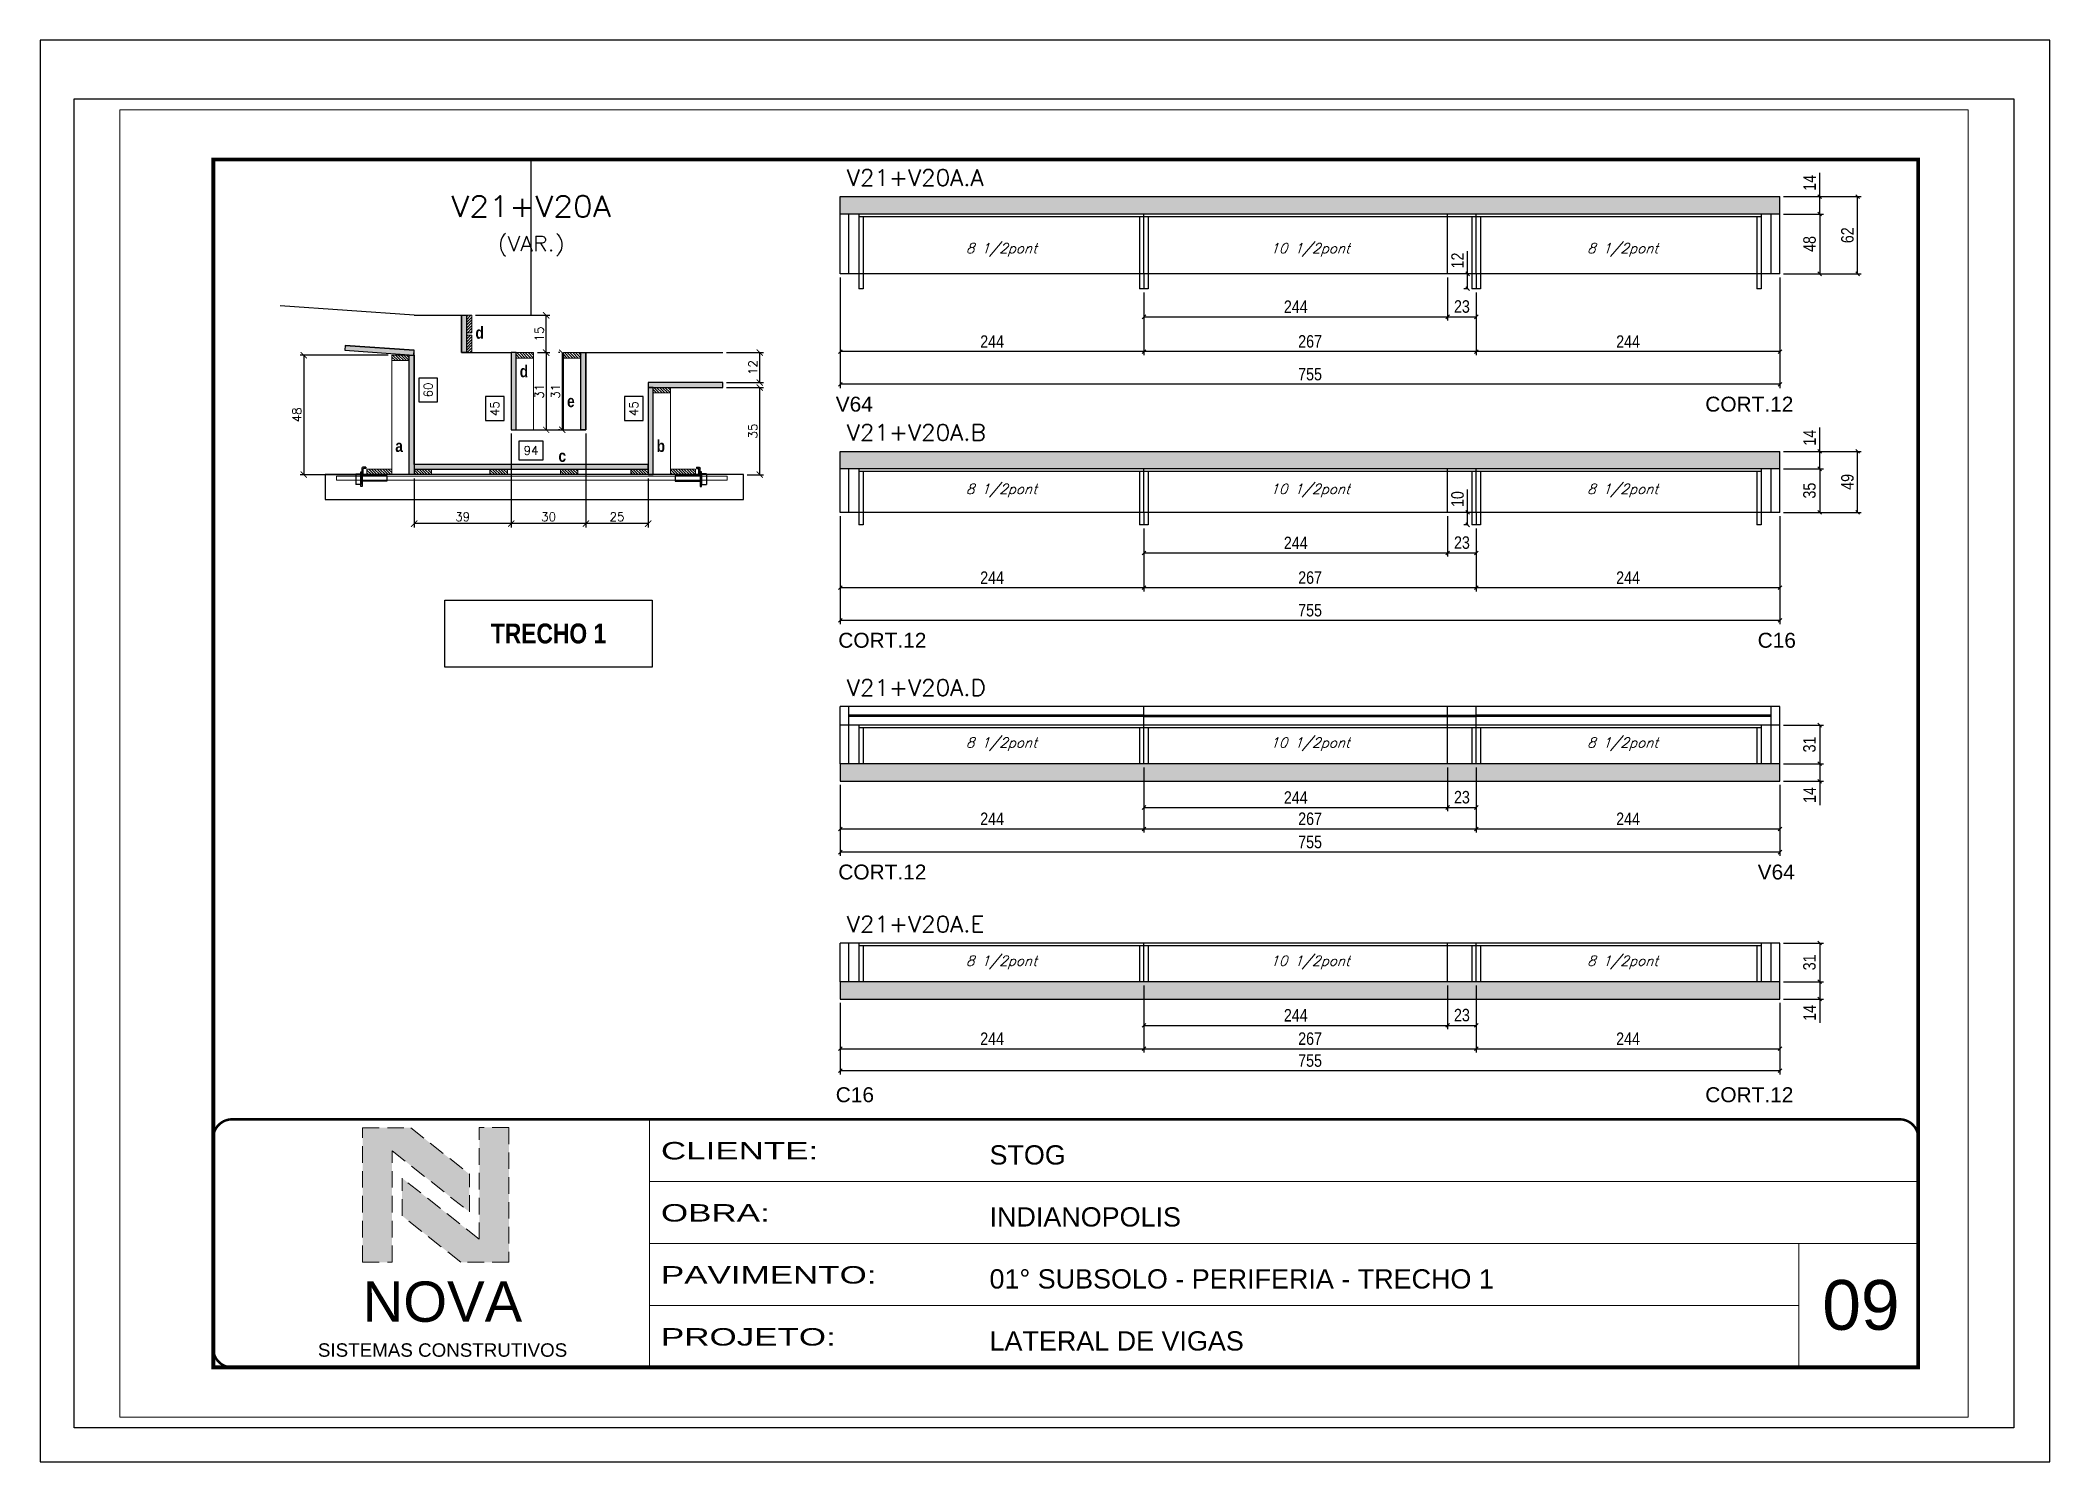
# Paper-space layout '09' of a CAD drawing. Extents: x 0 to 297, y 0 to 210.
# The model-space entities are those that its viewports show. They can reach past a viewport. Long polylines and large blocks are cut down to what shows.
import ezdxf
from ezdxf.enums import TextEntityAlignment as Align

# ---------------------------------------------------------------- set-up
doc = ezdxf.new("R2010")
doc.units = 0
for name, pattern in [('CONTINUO', [0]), ('DASHED', [0.75, 0.5, -0.25]), ('HIDDEN', [9.525, 6.35, -3.175])]:
    doc.linetypes.add(name, pattern=pattern)
for name, color, linetype in [('1', 1, 'Continuous'), ('5', 5, 'Continuous'), ('barrote', 251, 'Continuous'), ('COTA', 241, 'Continuous'), ('Cota Seção (2x)', 4, 'Continuous'), ('detalhes', 4, 'Continuous'), ('Hachura', 253, 'Continuous'), ('NOMENCLATURA', 7, 'Continuous'), ('Painéis', 200, 'Continuous'), ('presilha', 1, 'Continuous'), ('SARR_2.2x7', 40, 'Continuous'), ('SARR_3.5x7', 81, 'Continuous'), ('texto', 7, 'Continuous'), ('Texto de Titulo', 7, 'Continuous'), ('Texto Qtd Sarr', 242, 'Continuous')]:
    doc.layers.add(name, color=color, linetype=linetype)
for name, color, linetype, lineweight in [('CARIMBO', 255, 'Continuous', 9), ('CARIMBO-LEGENDA', 75, 'Continuous', 15), ('CONCRETO', 251, 'Continuous', 25), ('Folhas', 255, 'Continuous', 9), ('Madeira', 126, 'Continuous', 18), ('SARRAFO DE PRESSAO', 251, 'DASHED', 9), ('SCO-___-LAJ', 2, 'Continuous', 0), ('Texto Seção', 7, 'Continuous', 15)]:
    doc.layers.add(name, color=color, linetype=linetype, lineweight=lineweight)
doc.styles.add('arial', font='arial.ttf')
doc.styles.add('COTA TECNICA', font='techl___.ttf', dxfattribs={"height": 10})
doc.styles.add('REGUA-120', font='ROMANS.shx', dxfattribs={"height": 15})
doc.styles.add('ROMANC', font='techb___.ttf', dxfattribs={"height": 2.5})
doc.styles.add('Romans', font='romans.shx')
doc.styles.get("Standard").update_dxf_attribs({"font": 'arial.ttf'})
doc.styles.add('TECNICA', font='techb___.ttf', dxfattribs={"height": 10})
doc.styles.add('Tecnologia', font='')
doc.styles.get('Tecnologia').set_extended_font_data('Forgotten Futurist')
doc.dimstyles.new('Cota Seção (2x)', dxfattribs={"dimtxt": 7, "dimasz": 5, "dimexe": 3, "dimexo": 3, "dimgap": 2, "dimtad": 3, "dimdec": 1, "dimlfac": 0.5, "dimzin": 12, "dimdsep": 46, "dimtxsty": 'Romans', "dimblk": 'ARCHTICK', "dimcen": 0, "dimclrd": 4, "dimclre": 4, "dimclrt": 1, "dimadec": 1, "dimazin": 3, "dimtfac": 1, "dimtdec": 1, "dimtmove": 0, "dimatfit": 3, "dimldrblk": 'OBLIQUE', "dimfxl": 1, "dimtolj": 1, "dimtzin": 12, "dimarcsym": 0})
doc.dimstyles.new('Cota Seção interna', dxfattribs={"dimtxt": 7, "dimasz": 6, "dimexe": 0.18, "dimexo": 2, "dimgap": -4, "dimtad": 3, "dimdec": 1, "dimlfac": 0.5, "dimzin": 12, "dimdsep": 46, "dimtxsty": 'Romans', "dimblk": 'ARCHTICK', "dimcen": 0.09, "dimse1": 1, "dimse2": 1, "dimsd1": 1, "dimsd2": 1, "dimclrd": 180, "dimclre": 5, "dimclrt": 1, "dimadec": 0, "dimazin": 3, "dimtfac": 1, "dimtdec": 1, "dimtofl": 0, "dimtmove": 0, "dimatfit": 3, "dimldrblk": 'ARCHTICK', "dimfxl": 1, "dimtolj": 1, "dimtzin": 0, "dimarcsym": 0})
doc.dimstyles.new('PAINEL', dxfattribs={"dimtxt": 10, "dimasz": 3, "dimexe": 3, "dimexo": 3, "dimgap": 3, "dimtad": 1, "dimdec": 1, "dimzin": 12, "dimdsep": 46, "dimtxsty": 'COTA TECNICA', "dimblk1": 'OBLIQUE', "dimblk2": 'OBLIQUE', "dimsah": 1, "dimcen": 0.9, "dimclrd": 4, "dimclre": 4, "dimclrt": 240, "dimadec": 1, "dimazin": 3, "dimtfac": 1, "dimtdec": 1, "dimtmove": 0, "dimatfit": 3, "dimfxl": 1, "dimtolj": 1, "dimtzin": 12, "dimarcsym": 0})
pattern_1 = [(225, (-8146.8808, -7326.7704), (1.12253202, -1.12253202), [])]

psp = doc.layouts.new('09')

msp = doc.modelspace()

# ---------------------------------------------------------------- texts
at = {"layer": '5', "linetype": 'Continuous'}
for s, rotation, p in [('V64', 359.99996, (575.16, 15570.44)), ('CORT.12', 359.99996, (1273.86, 15570.44)), ('CORT.12', 0.00004, (577.22, 15380.8)), ('C16', 0.00004, (1315.95, 15380.8)), ('CORT.12', 0.00004, (577.22, 15194.67)), ('V64', 0.00004, (1315.95, 15194.67)), ('C16', 359.99996, (575.16, 15015.81)), ('CORT.12', 359.99996, (1273.86, 15015.81))]:
    msp.add_text(s, height=12, rotation=rotation, dxfattribs=at).set_placement(p)
at = {"layer": 'CARIMBO', "style": 'arial'}
msp.add_text('09', height=40, dxfattribs=at).set_placement((1367.86, 14832.99))
at = {"layer": 'detalhes', "style": 'TECNICA'}
for s, p in [('d', (285.66, 15629.02)), ('d', (321.26, 15598.02)), ('e', (359.26, 15574.05)), ('a', (221.25, 15538.05)), ('c', (352.35, 15530.09)), ('b', (431.26, 15538.05))]:
    msp.add_text(s, height=9.6, dxfattribs=at).set_placement(p)
at = {"layer": 'NOMENCLATURA', "color": 2, "insert": (344.38, 15392.15), "char_height": 16, "attachment_point": 5, "style": 'ROMANC'}
msp.add_mtext('TRECHO 1', dxfattribs=at)
at = {"layer": 'texto', "color": 2, "char_height": 8, "attachment_point": 5, "style": 'Romans'}
for s, insert in [('{\\Q19;\\C256;8 1/2pont}', (708.31, 15700.34)), ('{\\Q19;\\C256;10 1/2pont}', (956.31, 15700.34)), ('{\\Q19;\\C256;8 1/2pont}', (1207.46, 15700.34)), ('{\\Q19;\\C256;8 1/2pont}', (708.31, 15506.98)), ('{\\Q19;\\C256;10 1/2pont}', (956.31, 15506.98)), ('{\\Q19;\\C256;8 1/2pont}', (1207.46, 15506.98)), ('{\\Q19;\\C256;8 1/2pont}', (708.31, 15303.33)), ('{\\Q19;\\C256;10 1/2pont}', (956.31, 15303.33)), ('{\\Q19;\\C256;8 1/2pont}', (1207.46, 15303.33)), ('{\\Q19;\\C256;8 1/2pont}', (708.31, 15128.1)), ('{\\Q19;\\C256;10 1/2pont}', (956.31, 15128.1)), ('{\\Q19;\\C256;8 1/2pont}', (1207.46, 15128.1))]:
    msp.add_mtext(s, dxfattribs=dict(at, insert=insert))
at = {"layer": 'Texto Seção', "style": 'REGUA-120', "width": 1.05}
for s, p in [('V21+V20A.A', (584.05, 15751.86)), ('V21+V20A.B', (584.05, 15547.22)), ('V21+V20A.D', (584.05, 15342.29)), ('V21+V20A.E', (584.05, 15152.34))]:
    msp.add_text(s, height=13, dxfattribs=at).set_placement(p)

# ---------------------------------------------------------------- blocks, each defined once
blk = doc.blocks.new('A$C64660E27')
at = {"layer": 'COTA', "true_color": 0x1a1a1a}
h = blk.add_hatch(color=250, dxfattribs=at)
h.dxf.hatch_style = 1
h.paths.add_polyline_path([(185.4, -11.6), (142.4, -11.6), (142.4, -131.6), (168.8, -131.6), (168.8, -32.2), (237.7, -86.7), (237.7, -53)])
at = {"layer": 'COTA'}
h = blk.add_hatch(color=20, dxfattribs=at)
h.dxf.hatch_style = 1
h.paths.add_polyline_path([(273, -11.4), (246.6, -11.4), (246.6, -111.1), (177.7, -56.6), (177.7, -90.2), (230, -131.6), (273, -131.6)])
for p, q in [((142.4, -131.6), (142.4, -11.6)), ((142.4, -11.6), (185.4, -11.6)), ((185.4, -11.6), (237.7, -53)), ((273, -11.4), (246.6, -11.4)), ((246.6, -111.1), (246.6, -11.4)), ((273, -11.4), (273, -131.6)), ((168.8, -32.2), (237.7, -86.7)), ((168.8, -131.6), (168.8, -32.2)), ((237.7, -86.7), (237.7, -53)), ((246.6, -111.1), (177.7, -56.6)), ((177.7, -90.2), (177.7, -56.6)), ((230, -131.6), (177.7, -90.2)), ((142.4, -131.6), (168.8, -131.6)), ((273, -131.6), (230, -131.6))]:
    blk.add_line(p, q)
at = {"layer": 'CARIMBO-LEGENDA', "color": 7, "linetype": 'Continuous', "ltscale": 100, "style": 'arial'}
blk.add_text('NOVA', height=36, dxfattribs=at).set_placement((142.4, -184.8))
at = {"layer": 'CARIMBO-LEGENDA', "color": 7, "linetype": 'Continuous', "style": 'arial'}
blk.add_text('SISTEMAS CONSTRUTIVOS', height=12, dxfattribs=at).set_placement((102.5, -216))
blk = doc.blocks.new('9999999999')
at = {"color": 30, "linetype": 'CONTINUO'}
for p, q in [((98564.6, 34230.2), (98564.6, 34429.4)), ((98564.6, 34379.6), (99584, 34379.6)), ((98564.6, 34329.8), (99488, 34329.8)), ((99584, 34329.8), (99488, 34329.8)), ((99488, 34329.8), (99488, 34230.2)), ((98564.6, 34280), (99488, 34280))]:
    blk.add_line(p, q, dxfattribs=at)
at = {"color": 30, "linetype": 'CONTINUO', "const_width": 2}
blk.add_lwpolyline([(99584, 34230.2), (99584, 34414.4, 0.414214), (99569, 34429.4), (98229, 34429.4, 0.414214), (98214, 34414.4), (98214, 34245.2, 0.414214), (98229, 34230.2), (99584, 34230.2)], format="xyb", dxfattribs=at)
at = {"layer": 'Folhas'}
blk.add_lwpolyline([(98139, 34190.2), (99624, 34190.2), (99624, 35240.2), (98139, 35240.2)], close=True, dxfattribs=at)
at = {"layer": 'Folhas', "color": 30, "const_width": 3}
blk.add_lwpolyline([(98214, 34230.2), (99584, 34230.2), (99584, 35200.2), (98214, 35200.2)], close=True, dxfattribs=at)
at = {"xscale": 0.9, "yscale": 0.9, "zscale": 0.9}
blk.add_blockref('A$C64660E27', (98205.8, 34433.1), dxfattribs=at)
at = {"color": 7, "linetype": 'Continuous', "ltscale": 5, "style": 'arial'}
for s, height, p in [('STOG', 15.48, (98837.7, 34393.1)), ('INDIANOPOLIS', 15.483, (98837.7, 34343.3)), ('01° SUBSOLO - PERIFERIA - TRECHO 1', 15.483, (98837.7, 34293.5)), ('LATERAL DE VIGAS', 15.483, (98837.7, 34243.7))]:
    blk.add_text(s, height=height, dxfattribs=at).set_placement(p)
at = {"layer": 'Folhas', "color": 7, "style": 'Tecnologia', "width": 1.5}
for s, p in [('CLIENTE:', (98573.7, 34397.2)), ('OBRA:', (98573.7, 34347.3)), ('PAVIMENTO:', (98573.7, 34297.5)), ('PROJETO:', (98573.7, 34247.7))]:
    blk.add_text(s, height=14, dxfattribs=at).set_placement(p)
blk = doc.blocks.new('*D4939')
at = {"layer": 'Cota Seção (2x)', "color": 180, "lineweight": -2, "transparency": 16777216}
for p, q in [((340.2, 15546.8), (320.5, 15546.8)), ((320.5, 15546.8), (320.5, 15531.8)), ((340.2, 15531.8), (340.2, 15546.8)), ((320.5, 15531.8), (340.2, 15531.8))]:
    blk.add_line(p, q, dxfattribs=at)
at = {"layer": 'Defpoints', "color": 0, "transparency": 16777216}
for p in [(236.4, 15527.8), (236.4, 15527.8), (424.4, 15527.8)]:
    blk.add_point(p, dxfattribs=at)
at = {"layer": 'Cota Seção (2x)', "color": 1, "transparency": 16777216, "insert": (330.4, 15539.3), "char_height": 7, "attachment_point": 5, "style": 'Romans'}
blk.add_mtext('\\A1;94', dxfattribs=at)
blk = doc.blocks.new('_ArchTick')
at = {"color": 0, "linetype": 'ByBlock', "const_width": 0.15}
blk.add_lwpolyline([(-0.5, -0.5), (0.5, 0.5)], dxfattribs=at)
blk = doc.blocks.new('*D3781')
at = {"layer": 'Cota Seção (2x)', "color": 180, "lineweight": -2, "transparency": 16777216}
for p, q in [((255.2, 15597.3), (240.2, 15597.3)), ((240.2, 15597.3), (240.2, 15578.3)), ((255.2, 15578.3), (255.2, 15597.3)), ((240.2, 15578.3), (255.2, 15578.3))]:
    blk.add_line(p, q, dxfattribs=at)
at = {"layer": 'Defpoints', "color": 0, "transparency": 16777216}
for p in [(236.4, 15647.8), (259.2, 15647.8), (236.4, 15527.8)]:
    blk.add_point(p, dxfattribs=at)
at = {"layer": 'Cota Seção (2x)', "color": 1, "transparency": 16777216, "insert": (247.7, 15587.8), "char_height": 7, "attachment_point": 5, "rotation": 90, "style": 'Romans'}
blk.add_mtext('\\A1;60', dxfattribs=at)
blk = doc.blocks.new('*D3782')
at = {"layer": 'Cota Seção (2x)', "color": 180, "lineweight": -2, "transparency": 16777216}
for p, q in [((420.4, 15582.5), (405.4, 15582.5)), ((405.4, 15582.5), (405.4, 15563.2)), ((420.4, 15563.2), (420.4, 15582.5)), ((405.4, 15563.2), (420.4, 15563.2))]:
    blk.add_line(p, q, dxfattribs=at)
at = {"layer": 'Defpoints', "color": 0, "transparency": 16777216}
for p in [(424.4, 15617.8), (424.4, 15617.8), (424.4, 15527.8)]:
    blk.add_point(p, dxfattribs=at)
at = {"layer": 'Cota Seção (2x)', "color": 1, "transparency": 16777216, "insert": (412.9, 15572.8), "char_height": 7, "attachment_point": 5, "rotation": 90, "style": 'Romans'}
blk.add_mtext('\\A1;45', dxfattribs=at)
blk = doc.blocks.new('*D3783')
at = {"layer": 'COTA', "color": 4, "lineweight": -2, "transparency": 16777216}
for p, q in [((215.4, 15615.8), (144.7, 15615.8)), ((147.7, 15615.8), (147.7, 15519.8)), ((199.8, 15519.8), (144.7, 15519.8))]:
    blk.add_line(p, q, dxfattribs=at)
at = {"layer": 'Defpoints', "color": 0, "transparency": 16777216}
for p in [(218.4, 15615.8), (147.7, 15519.8), (202.8, 15519.8)]:
    blk.add_point(p, dxfattribs=at)
at = {"layer": 'COTA', "color": 4, "lineweight": -2, "transparency": 16777216, "xscale": 5, "yscale": 5, "zscale": 5}
for p, rotation in [((147.7, 15615.8), 90), ((147.7, 15519.8), 270)]:
    blk.add_blockref('_ArchTick', p, dxfattribs=dict(at, rotation=rotation))
at = {"layer": 'COTA', "color": 1, "transparency": 16777216, "insert": (142.2, 15567.8), "char_height": 7, "attachment_point": 5, "rotation": 90, "style": 'Romans'}
blk.add_mtext('\\A1;48', dxfattribs=at)
blk = doc.blocks.new('_Oblique')
at = {"layer": '1', "color": 0, "lineweight": -2}
blk.add_line((-0.5, -0.5), (0.5, 0.5), dxfattribs=at)
blk = doc.blocks.new('PRESILHA METÁLICA 1')
at = {"layer": 'presilha'}
for p, q in [((0, 13), (6, 13)), ((0, 13), (0, 0)), ((6, 0), (0, 0)), ((6, 15.5), (7.5, 15.5)), ((6, -2.5), (6, 15.5)), ((6, 13), (6, 0)), ((7.5, 10.6), (7.5, 19.9)), ((7.5, 15.5), (7.5, -2.5)), ((37.5, 4.1), (7.5, 4.1)), ((12, 21), (8.6, 21)), ((9, 11.6), (9, 18.9)), ((12, 19.5), (9.6, 19.5)), ((37.5, 11), (9.6, 11)), ((12, 21), (12, 19.5)), ((37.5, 11), (37.5, 4.1)), ((7.5, -2.5), (6, -2.5))]:
    blk.add_line(p, q, dxfattribs=at)
for centre, radius, start, end in [((8.6, 19.9), 1.14, 90, 180), ((9.6, 18.9), 0.57, 90, 180), ((9.6, 11.6), 0.57, 180, 270)]:
    blk.add_arc(centre, radius, start, end, dxfattribs=at)
blk = doc.blocks.new('*D4940')
at = {"layer": 'COTA', "color": 4, "lineweight": -2, "transparency": 16777216}
for p, q in [((335.4, 15617.8), (345.5, 15617.8)), ((342.5, 15617.8), (342.5, 15555.8)), ((335.4, 15555.8), (345.5, 15555.8))]:
    blk.add_line(p, q, dxfattribs=at)
at = {"layer": 'Defpoints', "color": 0, "transparency": 16777216}
for p in [(332.4, 15617.8), (332.4, 15555.8), (342.5, 15555.8)]:
    blk.add_point(p, dxfattribs=at)
at = {"layer": 'COTA', "color": 4, "lineweight": -2, "transparency": 16777216, "xscale": 5, "yscale": 5, "zscale": 5}
for p, rotation in [((342.5, 15617.8), 90), ((342.5, 15555.8), 270)]:
    blk.add_blockref('_ArchTick', p, dxfattribs=dict(at, rotation=rotation))
at = {"layer": 'COTA', "color": 1, "transparency": 16777216, "insert": (337, 15586.8), "char_height": 7, "attachment_point": 5, "rotation": 90, "style": 'Romans'}
blk.add_mtext('\\A1;31', dxfattribs=at)
blk = doc.blocks.new('*D4941')
at = {"layer": 'COTA', "color": 4, "lineweight": -2, "transparency": 16777216}
for p, q in [((353.4, 15617.8), (352.4, 15617.8)), ((355.4, 15617.8), (355.4, 15555.8)), ((353.4, 15555.8), (352.4, 15555.8))]:
    blk.add_line(p, q, dxfattribs=at)
at = {"layer": 'Defpoints', "color": 0, "transparency": 16777216}
for p in [(356.4, 15617.8), (355.4, 15555.8), (356.4, 15555.8)]:
    blk.add_point(p, dxfattribs=at)
at = {"layer": 'COTA', "color": 4, "lineweight": -2, "transparency": 16777216, "xscale": 5, "yscale": 5, "zscale": 5}
for p, rotation in [((355.4, 15617.8), 90), ((355.4, 15555.8), 270)]:
    blk.add_blockref('_ArchTick', p, dxfattribs=dict(at, rotation=rotation))
at = {"layer": 'COTA', "color": 1, "transparency": 16777216, "insert": (349.9, 15586.8), "char_height": 7, "attachment_point": 5, "rotation": 90, "style": 'Romans'}
blk.add_mtext('\\A1;31', dxfattribs=at)
blk = doc.blocks.new('*D4942')
at = {"layer": 'COTA', "color": 4, "lineweight": -2, "transparency": 16777216}
for p, q in [((487.4, 15589.8), (517.1, 15589.8)), ((514.1, 15519.8), (514.1, 15589.8)), ((504, 15519.8), (517.1, 15519.8))]:
    blk.add_line(p, q, dxfattribs=at)
at = {"layer": 'Defpoints', "color": 0, "transparency": 16777216}
for p in [(484.4, 15589.8), (514.1, 15589.8), (501, 15519.8)]:
    blk.add_point(p, dxfattribs=at)
at = {"layer": 'COTA', "color": 4, "lineweight": -2, "transparency": 16777216, "xscale": 5, "yscale": 5, "zscale": 5}
for p, rotation in [((514.1, 15589.8), 90), ((514.1, 15519.8), 270)]:
    blk.add_blockref('_ArchTick', p, dxfattribs=dict(at, rotation=rotation))
at = {"layer": 'COTA', "color": 1, "transparency": 16777216, "insert": (508.6, 15554.8), "char_height": 7, "attachment_point": 5, "rotation": 90, "style": 'Romans'}
blk.add_mtext('\\A1;35', dxfattribs=at)
blk = doc.blocks.new('*D3975')
at = {"layer": 'COTA', "color": 4, "lineweight": -2, "transparency": 16777216}
for p, q in [((487.4, 15617.8), (517.1, 15617.8)), ((514.1, 15593.8), (514.1, 15617.8)), ((487.4, 15593.8), (517.1, 15593.8))]:
    blk.add_line(p, q, dxfattribs=at)
at = {"layer": 'Defpoints', "color": 0, "transparency": 16777216}
for p in [(484.4, 15617.8), (514.1, 15617.8), (484.4, 15593.8)]:
    blk.add_point(p, dxfattribs=at)
at = {"layer": 'COTA', "color": 4, "lineweight": -2, "transparency": 16777216, "xscale": 5, "yscale": 5, "zscale": 5}
for p, rotation in [((514.1, 15617.8), 90), ((514.1, 15593.8), 270)]:
    blk.add_blockref('_ArchTick', p, dxfattribs=dict(at, rotation=rotation))
at = {"layer": 'COTA', "color": 1, "transparency": 16777216, "insert": (508.6, 15605.8), "char_height": 7, "attachment_point": 5, "rotation": 90, "style": 'Romans'}
blk.add_mtext('\\A1;12', dxfattribs=at)
blk = doc.blocks.new('titulo1')
at = {"layer": 'Defpoints', "color": 252, "linetype": 'HIDDEN', "ltscale": 2}
blk.add_line((0, 0), (0, 125), dxfattribs=at)
at = {"layer": 'Defpoints', "style": 'Romans', "oblique": 15}
blk.add_attdef('FOLHA', text='', height=10, dxfattribs=at).set_placement((0, 15.6), align=Align.MIDDLE_CENTER)
at = {"layer": 'Texto Qtd Sarr', "color": 3, "style": 'Romans', "oblique": 15}
for tag, height, p in [('TITULO', 17, (0, 71.4)), ('SEÇÃO', 12, (0, 41.5))]:
    blk.add_attdef(tag, text='', height=height, dxfattribs=at).set_placement(p, align=Align.MIDDLE_CENTER)
blk = doc.blocks.new('*D2843')
at = {"layer": 'COTA', "color": 4, "linetype": 'ByBlock', "lineweight": -2, "transparency": 16777216}
for p, q in [((1089.8, 15666.1), (1089.8, 15615.7)), ((1333.8, 15678.1), (1333.8, 15615.7)), ((1333.8, 15618.7), (1089.8, 15618.7))]:
    blk.add_line(p, q, dxfattribs=at)
at = {"layer": 'Defpoints', "color": 0, "linetype": 'ByBlock', "transparency": 16777216}
for p in [(1333.8, 15681.1), (1089.8, 15669.1), (1089.8, 15618.7)]:
    blk.add_point(p, dxfattribs=at)
at = {"layer": 'COTA', "color": 4, "linetype": 'ByBlock', "lineweight": -2, "transparency": 16777216, "xscale": 3, "yscale": 3, "zscale": 3, "rotation": 180}
blk.add_blockref('_Oblique', (1089.8, 15618.7), dxfattribs=at)
at = {"layer": 'COTA', "color": 4, "linetype": 'ByBlock', "lineweight": -2, "transparency": 16777216, "xscale": 3, "yscale": 3, "zscale": 3}
blk.add_blockref('_Oblique', (1333.8, 15618.7), dxfattribs=at)
at = {"layer": 'COTA', "color": 240, "linetype": 'ByBlock', "transparency": 16777216, "insert": (1211.8, 15626.7), "char_height": 10, "attachment_point": 5, "style": 'COTA TECNICA'}
blk.add_mtext('\\A1;244', dxfattribs=at)
blk = doc.blocks.new('*D2844')
at = {"layer": 'COTA', "color": 4, "linetype": 'ByBlock', "lineweight": -2, "transparency": 16777216}
for p, q in [((822.8, 15666.1), (822.8, 15615.7)), ((1089.8, 15666.1), (1089.8, 15615.7)), ((1089.8, 15618.7), (822.8, 15618.7))]:
    blk.add_line(p, q, dxfattribs=at)
at = {"layer": 'Defpoints', "color": 0, "linetype": 'ByBlock', "transparency": 16777216}
for p in [(822.8, 15669.1), (1089.8, 15669.1), (822.8, 15618.7)]:
    blk.add_point(p, dxfattribs=at)
at = {"layer": 'COTA', "color": 4, "linetype": 'ByBlock', "lineweight": -2, "transparency": 16777216, "xscale": 3, "yscale": 3, "zscale": 3, "rotation": 180}
blk.add_blockref('_Oblique', (822.8, 15618.7), dxfattribs=at)
at = {"layer": 'COTA', "color": 4, "linetype": 'ByBlock', "lineweight": -2, "transparency": 16777216, "xscale": 3, "yscale": 3, "zscale": 3}
blk.add_blockref('_Oblique', (1089.8, 15618.7), dxfattribs=at)
at = {"layer": 'COTA', "color": 240, "linetype": 'ByBlock', "transparency": 16777216, "insert": (956.3, 15626.8), "char_height": 10, "width": 210.731, "attachment_point": 5, "style": 'COTA TECNICA'}
blk.add_mtext('\\A1;267', dxfattribs=at)
blk = doc.blocks.new('*D3976')
at = {"layer": 'COTA', "color": 4, "lineweight": -2, "transparency": 16777216}
for p, q in [((578.8, 15678.1), (578.8, 15615.7)), ((822.8, 15666.1), (822.8, 15615.7)), ((822.8, 15618.7), (578.8, 15618.7))]:
    blk.add_line(p, q, dxfattribs=at)
at = {"layer": 'Defpoints', "color": 0, "transparency": 16777216}
for p in [(578.8, 15681.1), (822.8, 15669.1), (578.8, 15618.7)]:
    blk.add_point(p, dxfattribs=at)
at = {"layer": 'COTA', "color": 4, "lineweight": -2, "transparency": 16777216, "xscale": 3, "yscale": 3, "zscale": 3, "rotation": 180}
blk.add_blockref('_Oblique', (578.8, 15618.7), dxfattribs=at)
at = {"layer": 'COTA', "color": 4, "lineweight": -2, "transparency": 16777216, "xscale": 3, "yscale": 3, "zscale": 3}
blk.add_blockref('_Oblique', (822.8, 15618.7), dxfattribs=at)
at = {"layer": 'COTA', "color": 240, "transparency": 16777216, "insert": (700.8, 15626.7), "char_height": 10, "attachment_point": 5, "style": 'COTA TECNICA'}
blk.add_mtext('\\A1;244', dxfattribs=at)
blk = doc.blocks.new('*D3977')
at = {"layer": 'COTA', "color": 4, "lineweight": -2, "transparency": 16777216}
for p, q in [((578.8, 15678.1), (578.8, 15589.4)), ((1333.8, 15678.1), (1333.8, 15589.4)), ((1333.8, 15592.4), (578.8, 15592.4))]:
    blk.add_line(p, q, dxfattribs=at)
at = {"layer": 'Defpoints', "color": 0, "transparency": 16777216}
for p in [(578.8, 15681.1), (1333.8, 15681.1), (578.8, 15592.4)]:
    blk.add_point(p, dxfattribs=at)
at = {"layer": 'COTA', "color": 4, "lineweight": -2, "transparency": 16777216, "xscale": 3, "yscale": 3, "zscale": 3, "rotation": 180}
blk.add_blockref('_Oblique', (578.8, 15592.4), dxfattribs=at)
at = {"layer": 'COTA', "color": 4, "lineweight": -2, "transparency": 16777216, "xscale": 3, "yscale": 3, "zscale": 3}
blk.add_blockref('_Oblique', (1333.8, 15592.4), dxfattribs=at)
at = {"layer": 'COTA', "color": 240, "transparency": 16777216, "insert": (956.3, 15600.5), "char_height": 10, "attachment_point": 5, "style": 'COTA TECNICA'}
blk.add_mtext('\\A1;755', dxfattribs=at)
blk = doc.blocks.new('*D2845')
at = {"layer": 'COTA', "color": 4, "lineweight": -2, "transparency": 16777216}
for p, q in [((1336.8, 15729.1), (1368.8, 15729.1)), ((1365.8, 15729.1), (1365.8, 15681.1)), ((1336.8, 15681.1), (1368.8, 15681.1))]:
    blk.add_line(p, q, dxfattribs=at)
at = {"layer": 'Defpoints', "color": 0, "transparency": 16777216}
for p in [(1333.8, 15729.1), (1333.8, 15681.1), (1365.8, 15681.1)]:
    blk.add_point(p, dxfattribs=at)
at = {"layer": 'COTA', "color": 4, "lineweight": -2, "transparency": 16777216, "xscale": 3, "yscale": 3, "zscale": 3}
for p, rotation in [((1365.8, 15729.1), 90), ((1365.8, 15681.1), 270)]:
    blk.add_blockref('_Oblique', p, dxfattribs=dict(at, rotation=rotation))
at = {"layer": 'COTA', "color": 240, "transparency": 16777216, "insert": (1357.7, 15705.1), "char_height": 10, "attachment_point": 5, "rotation": 90, "style": 'COTA TECNICA'}
blk.add_mtext('\\A1;48', dxfattribs=at)
blk = doc.blocks.new('*D2846')
at = {"layer": 'COTA', "color": 4, "lineweight": -2, "transparency": 16777216}
for p, q in [((1365.8, 15743.1), (1365.8, 15762.2)), ((1336.8, 15743.1), (1368.8, 15743.1)), ((1336.8, 15729.1), (1368.8, 15729.1)), ((1365.8, 15729.1), (1365.8, 15743.1))]:
    blk.add_line(p, q, dxfattribs=at)
at = {"layer": 'Defpoints', "color": 0, "transparency": 16777216}
for p in [(1333.8, 15743.1), (1333.8, 15729.1), (1365.8, 15743.1)]:
    blk.add_point(p, dxfattribs=at)
at = {"layer": 'COTA', "color": 4, "lineweight": -2, "transparency": 16777216, "xscale": 3, "yscale": 3, "zscale": 3}
for p, rotation in [((1365.8, 15743.1), 90), ((1365.8, 15729.1), 270)]:
    blk.add_blockref('_Oblique', p, dxfattribs=dict(at, rotation=rotation))
at = {"layer": 'COTA', "color": 240, "transparency": 16777216, "insert": (1357.7, 15754.2), "char_height": 10, "attachment_point": 5, "rotation": 90, "style": 'COTA TECNICA'}
blk.add_mtext('\\A1;14', dxfattribs=at)
blk = doc.blocks.new('*D2847')
at = {"layer": 'COTA', "color": 4, "lineweight": -2, "transparency": 16777216}
for p, q in [((1336.8, 15743.1), (1399.2, 15743.1)), ((1396.2, 15681.1), (1396.2, 15743.1)), ((1336.8, 15681.1), (1399.2, 15681.1))]:
    blk.add_line(p, q, dxfattribs=at)
at = {"layer": 'Defpoints', "color": 0, "transparency": 16777216}
for p in [(1333.8, 15743.1), (1396.2, 15743.1), (1333.8, 15681.1)]:
    blk.add_point(p, dxfattribs=at)
at = {"layer": 'COTA', "color": 4, "lineweight": -2, "transparency": 16777216, "xscale": 3, "yscale": 3, "zscale": 3}
for p, rotation in [((1396.2, 15743.1), 90), ((1396.2, 15681.1), 270)]:
    blk.add_blockref('_Oblique', p, dxfattribs=dict(at, rotation=rotation))
at = {"layer": 'COTA', "color": 240, "transparency": 16777216, "insert": (1388.1, 15712.1), "char_height": 10, "attachment_point": 5, "rotation": 90, "style": 'COTA TECNICA'}
blk.add_mtext('\\A1;62', dxfattribs=at)
blk = doc.blocks.new('*D3978')
at = {"layer": 'COTA', "color": 4, "lineweight": -2, "transparency": 16777216}
for p, q in [((1082.9, 15681.1), (1082.9, 15699.4)), ((1083.3, 15681.1), (1079.9, 15681.1)), ((1082.9, 15669.1), (1082.9, 15681.1)), ((1083.3, 15669.1), (1079.9, 15669.1))]:
    blk.add_line(p, q, dxfattribs=at)
at = {"layer": 'Defpoints', "color": 0, "transparency": 16777216}
for p in [(1082.9, 15681.1), (1086.3, 15681.1), (1086.3, 15669.1)]:
    blk.add_point(p, dxfattribs=at)
at = {"layer": 'COTA', "color": 4, "lineweight": -2, "transparency": 16777216, "xscale": 3, "yscale": 3, "zscale": 3}
for p, rotation in [((1082.9, 15681.1), 90), ((1082.9, 15669.1), 270)]:
    blk.add_blockref('_Oblique', p, dxfattribs=dict(at, rotation=rotation))
at = {"layer": 'COTA', "color": 240, "transparency": 16777216, "insert": (1074.8, 15691.8), "char_height": 10, "attachment_point": 5, "rotation": 90, "style": 'COTA TECNICA'}
blk.add_mtext('\\A1;12', dxfattribs=at)
blk = doc.blocks.new('*D3973')
at = {"layer": 'COTA', "color": 4, "lineweight": -2, "transparency": 16777216}
for p, q in [((822.8, 15666.1), (822.8, 15643.6)), ((1066.8, 15678.1), (1066.8, 15643.6)), ((822.8, 15646.6), (1066.8, 15646.6))]:
    blk.add_line(p, q, dxfattribs=at)
at = {"layer": 'Defpoints', "color": 0, "transparency": 16777216}
for p in [(1066.8, 15681.1), (822.8, 15669.1), (1066.8, 15646.6)]:
    blk.add_point(p, dxfattribs=at)
at = {"layer": 'COTA', "color": 4, "lineweight": -2, "transparency": 16777216, "xscale": 3, "yscale": 3, "zscale": 3, "rotation": 180}
blk.add_blockref('_Oblique', (822.8, 15646.6), dxfattribs=at)
at = {"layer": 'COTA', "color": 4, "lineweight": -2, "transparency": 16777216, "xscale": 3, "yscale": 3, "zscale": 3}
blk.add_blockref('_Oblique', (1066.8, 15646.6), dxfattribs=at)
at = {"layer": 'COTA', "color": 240, "transparency": 16777216, "insert": (944.8, 15654.7), "char_height": 10, "attachment_point": 5, "style": 'COTA TECNICA'}
blk.add_mtext('\\A1;244', dxfattribs=at)
blk = doc.blocks.new('*D3974')
at = {"layer": 'COTA', "color": 4, "lineweight": -2, "transparency": 16777216}
for p, q in [((1066.8, 15678.1), (1066.8, 15643.6)), ((1089.8, 15666.1), (1089.8, 15643.6)), ((1066.8, 15646.6), (1089.8, 15646.6))]:
    blk.add_line(p, q, dxfattribs=at)
at = {"layer": 'Defpoints', "color": 0, "transparency": 16777216}
for p in [(1066.8, 15681.1), (1089.8, 15669.1), (1089.8, 15646.6)]:
    blk.add_point(p, dxfattribs=at)
at = {"layer": 'COTA', "color": 4, "lineweight": -2, "transparency": 16777216, "xscale": 3, "yscale": 3, "zscale": 3, "rotation": 180}
blk.add_blockref('_Oblique', (1066.8, 15646.6), dxfattribs=at)
at = {"layer": 'COTA', "color": 4, "lineweight": -2, "transparency": 16777216, "xscale": 3, "yscale": 3, "zscale": 3}
blk.add_blockref('_Oblique', (1089.8, 15646.6), dxfattribs=at)
at = {"layer": 'COTA', "color": 240, "transparency": 16777216, "insert": (1078.3, 15654.8), "char_height": 10, "attachment_point": 5, "style": 'COTA TECNICA'}
blk.add_mtext('\\A1;23', dxfattribs=at)
blk = doc.blocks.new('*D2848')
at = {"layer": 'COTA', "color": 4, "linetype": 'ByBlock', "lineweight": -2, "transparency": 16777216}
for p, q in [((1333.8, 15486.5), (1333.8, 15426)), ((1089.8, 15476.5), (1089.8, 15426)), ((1333.8, 15429), (1089.8, 15429))]:
    blk.add_line(p, q, dxfattribs=at)
at = {"layer": 'Defpoints', "color": 0, "linetype": 'ByBlock', "transparency": 16777216}
for p in [(1333.8, 15489.5), (1089.8, 15479.5), (1089.8, 15429)]:
    blk.add_point(p, dxfattribs=at)
at = {"layer": 'COTA', "color": 4, "linetype": 'ByBlock', "lineweight": -2, "transparency": 16777216, "xscale": 3, "yscale": 3, "zscale": 3, "rotation": 180}
blk.add_blockref('_Oblique', (1089.8, 15429), dxfattribs=at)
at = {"layer": 'COTA', "color": 4, "linetype": 'ByBlock', "lineweight": -2, "transparency": 16777216, "xscale": 3, "yscale": 3, "zscale": 3}
blk.add_blockref('_Oblique', (1333.8, 15429), dxfattribs=at)
at = {"layer": 'COTA', "color": 240, "linetype": 'ByBlock', "transparency": 16777216, "insert": (1211.8, 15437.1), "char_height": 10, "attachment_point": 5, "style": 'COTA TECNICA'}
blk.add_mtext('\\A1;244', dxfattribs=at)
blk = doc.blocks.new('*D2849')
at = {"layer": 'COTA', "color": 4, "linetype": 'ByBlock', "lineweight": -2, "transparency": 16777216}
for p, q in [((822.8, 15476.5), (822.8, 15426)), ((1089.8, 15476.5), (1089.8, 15426)), ((1089.8, 15429), (822.8, 15429))]:
    blk.add_line(p, q, dxfattribs=at)
at = {"layer": 'Defpoints', "color": 0, "linetype": 'ByBlock', "transparency": 16777216}
for p in [(822.8, 15479.5), (1089.8, 15479.5), (822.8, 15429)]:
    blk.add_point(p, dxfattribs=at)
at = {"layer": 'COTA', "color": 4, "linetype": 'ByBlock', "lineweight": -2, "transparency": 16777216, "xscale": 3, "yscale": 3, "zscale": 3, "rotation": 180}
blk.add_blockref('_Oblique', (822.8, 15429), dxfattribs=at)
at = {"layer": 'COTA', "color": 4, "linetype": 'ByBlock', "lineweight": -2, "transparency": 16777216, "xscale": 3, "yscale": 3, "zscale": 3}
blk.add_blockref('_Oblique', (1089.8, 15429), dxfattribs=at)
at = {"layer": 'COTA', "color": 240, "linetype": 'ByBlock', "transparency": 16777216, "insert": (956.3, 15437.1), "char_height": 10, "width": 210.731, "attachment_point": 5, "style": 'COTA TECNICA'}
blk.add_mtext('\\A1;267', dxfattribs=at)
blk = doc.blocks.new('*D3983')
at = {"layer": 'COTA', "color": 4, "lineweight": -2, "transparency": 16777216}
for p, q in [((578.8, 15486.5), (578.8, 15426)), ((822.8, 15476.5), (822.8, 15426)), ((822.8, 15429), (578.8, 15429))]:
    blk.add_line(p, q, dxfattribs=at)
at = {"layer": 'Defpoints', "color": 0, "transparency": 16777216}
for p in [(578.8, 15489.5), (822.8, 15479.5), (578.8, 15429)]:
    blk.add_point(p, dxfattribs=at)
at = {"layer": 'COTA', "color": 4, "lineweight": -2, "transparency": 16777216, "xscale": 3, "yscale": 3, "zscale": 3, "rotation": 180}
blk.add_blockref('_Oblique', (578.8, 15429), dxfattribs=at)
at = {"layer": 'COTA', "color": 4, "lineweight": -2, "transparency": 16777216, "xscale": 3, "yscale": 3, "zscale": 3}
blk.add_blockref('_Oblique', (822.8, 15429), dxfattribs=at)
at = {"layer": 'COTA', "color": 240, "transparency": 16777216, "insert": (700.8, 15437.1), "char_height": 10, "attachment_point": 5, "style": 'COTA TECNICA'}
blk.add_mtext('\\A1;244', dxfattribs=at)
blk = doc.blocks.new('*D3984')
at = {"layer": 'COTA', "color": 4, "lineweight": -2, "transparency": 16777216}
for p, q in [((578.8, 15486.5), (578.8, 15399.8)), ((1333.8, 15486.5), (1333.8, 15399.8)), ((1333.8, 15402.8), (578.8, 15402.8))]:
    blk.add_line(p, q, dxfattribs=at)
at = {"layer": 'Defpoints', "color": 0, "transparency": 16777216}
for p in [(578.8, 15489.5), (1333.8, 15489.5), (578.8, 15402.8)]:
    blk.add_point(p, dxfattribs=at)
at = {"layer": 'COTA', "color": 4, "lineweight": -2, "transparency": 16777216, "xscale": 3, "yscale": 3, "zscale": 3, "rotation": 180}
blk.add_blockref('_Oblique', (578.8, 15402.8), dxfattribs=at)
at = {"layer": 'COTA', "color": 4, "lineweight": -2, "transparency": 16777216, "xscale": 3, "yscale": 3, "zscale": 3}
blk.add_blockref('_Oblique', (1333.8, 15402.8), dxfattribs=at)
at = {"layer": 'COTA', "color": 240, "transparency": 16777216, "insert": (956.3, 15410.9), "char_height": 10, "attachment_point": 5, "style": 'COTA TECNICA'}
blk.add_mtext('\\A1;755', dxfattribs=at)
blk = doc.blocks.new('*D2850')
at = {"layer": 'COTA', "color": 4, "lineweight": -2, "transparency": 16777216}
for p, q in [((1336.8, 15524.5), (1368.8, 15524.5)), ((1365.8, 15524.5), (1365.8, 15489.5)), ((1336.8, 15489.5), (1368.8, 15489.5))]:
    blk.add_line(p, q, dxfattribs=at)
at = {"layer": 'Defpoints', "color": 0, "transparency": 16777216}
for p in [(1333.8, 15524.5), (1333.8, 15489.5), (1365.8, 15489.5)]:
    blk.add_point(p, dxfattribs=at)
at = {"layer": 'COTA', "color": 4, "lineweight": -2, "transparency": 16777216, "xscale": 3, "yscale": 3, "zscale": 3}
for p, rotation in [((1365.8, 15524.5), 90), ((1365.8, 15489.5), 270)]:
    blk.add_blockref('_Oblique', p, dxfattribs=dict(at, rotation=rotation))
at = {"layer": 'COTA', "color": 240, "transparency": 16777216, "insert": (1357.6, 15507), "char_height": 10, "attachment_point": 5, "rotation": 90, "style": 'COTA TECNICA'}
blk.add_mtext('\\A1;35', dxfattribs=at)
blk = doc.blocks.new('*D2851')
at = {"layer": 'COTA', "color": 4, "lineweight": -2, "transparency": 16777216}
for p, q in [((1365.8, 15538.5), (1365.8, 15557.6)), ((1336.8, 15538.5), (1368.8, 15538.5)), ((1365.8, 15524.5), (1365.8, 15538.5)), ((1336.8, 15524.5), (1368.8, 15524.5))]:
    blk.add_line(p, q, dxfattribs=at)
at = {"layer": 'Defpoints', "color": 0, "transparency": 16777216}
for p in [(1333.8, 15538.5), (1365.8, 15538.5), (1333.8, 15524.5)]:
    blk.add_point(p, dxfattribs=at)
at = {"layer": 'COTA', "color": 4, "lineweight": -2, "transparency": 16777216, "xscale": 3, "yscale": 3, "zscale": 3}
for p, rotation in [((1365.8, 15538.5), 90), ((1365.8, 15524.5), 270)]:
    blk.add_blockref('_Oblique', p, dxfattribs=dict(at, rotation=rotation))
at = {"layer": 'COTA', "color": 240, "transparency": 16777216, "insert": (1357.7, 15549.5), "char_height": 10, "attachment_point": 5, "rotation": 90, "style": 'COTA TECNICA'}
blk.add_mtext('\\A1;14', dxfattribs=at)
blk = doc.blocks.new('*D2852')
at = {"layer": 'COTA', "color": 4, "lineweight": -2, "transparency": 16777216}
for p, q in [((1336.8, 15538.5), (1399.2, 15538.5)), ((1396.2, 15489.5), (1396.2, 15538.5)), ((1336.8, 15489.5), (1399.2, 15489.5))]:
    blk.add_line(p, q, dxfattribs=at)
at = {"layer": 'Defpoints', "color": 0, "transparency": 16777216}
for p in [(1333.8, 15538.5), (1396.2, 15538.5), (1333.8, 15489.5)]:
    blk.add_point(p, dxfattribs=at)
at = {"layer": 'COTA', "color": 4, "lineweight": -2, "transparency": 16777216, "xscale": 3, "yscale": 3, "zscale": 3}
for p, rotation in [((1396.2, 15538.5), 90), ((1396.2, 15489.5), 270)]:
    blk.add_blockref('_Oblique', p, dxfattribs=dict(at, rotation=rotation))
at = {"layer": 'COTA', "color": 240, "transparency": 16777216, "insert": (1388.1, 15514), "char_height": 10, "attachment_point": 5, "rotation": 90, "style": 'COTA TECNICA'}
blk.add_mtext('\\A1;49', dxfattribs=at)
blk = doc.blocks.new('*D3985')
at = {"layer": 'COTA', "color": 4, "lineweight": -2, "transparency": 16777216}
for p, q in [((1082.9, 15489.5), (1082.9, 15507.9)), ((1083.3, 15489.5), (1079.9, 15489.5)), ((1082.9, 15479.5), (1082.9, 15489.5)), ((1083.3, 15479.5), (1079.9, 15479.5))]:
    blk.add_line(p, q, dxfattribs=at)
at = {"layer": 'Defpoints', "color": 0, "transparency": 16777216}
for p in [(1082.9, 15489.5), (1086.3, 15489.5), (1086.3, 15479.5)]:
    blk.add_point(p, dxfattribs=at)
at = {"layer": 'COTA', "color": 4, "lineweight": -2, "transparency": 16777216, "xscale": 3, "yscale": 3, "zscale": 3}
for p, rotation in [((1082.9, 15489.5), 90), ((1082.9, 15479.5), 270)]:
    blk.add_blockref('_Oblique', p, dxfattribs=dict(at, rotation=rotation))
at = {"layer": 'COTA', "color": 240, "transparency": 16777216, "insert": (1074.8, 15500.2), "char_height": 10, "attachment_point": 5, "rotation": 90, "style": 'COTA TECNICA'}
blk.add_mtext('\\A1;10', dxfattribs=at)
blk = doc.blocks.new('*D3986')
at = {"layer": 'COTA', "color": 4, "lineweight": -2, "transparency": 16777216}
for p, q in [((1066.8, 15486.5), (1066.8, 15454)), ((822.8, 15476.5), (822.8, 15454)), ((822.8, 15457), (1066.8, 15457))]:
    blk.add_line(p, q, dxfattribs=at)
at = {"layer": 'Defpoints', "color": 0, "transparency": 16777216}
for p in [(1066.8, 15489.5), (822.8, 15479.5), (1066.8, 15457)]:
    blk.add_point(p, dxfattribs=at)
at = {"layer": 'COTA', "color": 4, "lineweight": -2, "transparency": 16777216, "xscale": 3, "yscale": 3, "zscale": 3, "rotation": 180}
blk.add_blockref('_Oblique', (822.8, 15457), dxfattribs=at)
at = {"layer": 'COTA', "color": 4, "lineweight": -2, "transparency": 16777216, "xscale": 3, "yscale": 3, "zscale": 3}
blk.add_blockref('_Oblique', (1066.8, 15457), dxfattribs=at)
at = {"layer": 'COTA', "color": 240, "transparency": 16777216, "insert": (944.8, 15465), "char_height": 10, "attachment_point": 5, "style": 'COTA TECNICA'}
blk.add_mtext('\\A1;244', dxfattribs=at)
blk = doc.blocks.new('*D3987')
at = {"layer": 'COTA', "color": 4, "lineweight": -2, "transparency": 16777216}
for p, q in [((1066.8, 15486.5), (1066.8, 15454)), ((1089.8, 15476.5), (1089.8, 15454)), ((1066.8, 15457), (1089.8, 15457))]:
    blk.add_line(p, q, dxfattribs=at)
at = {"layer": 'Defpoints', "color": 0, "transparency": 16777216}
for p in [(1066.8, 15489.5), (1089.8, 15479.5), (1089.8, 15457)]:
    blk.add_point(p, dxfattribs=at)
at = {"layer": 'COTA', "color": 4, "lineweight": -2, "transparency": 16777216, "xscale": 3, "yscale": 3, "zscale": 3, "rotation": 180}
blk.add_blockref('_Oblique', (1066.8, 15457), dxfattribs=at)
at = {"layer": 'COTA', "color": 4, "lineweight": -2, "transparency": 16777216, "xscale": 3, "yscale": 3, "zscale": 3}
blk.add_blockref('_Oblique', (1089.8, 15457), dxfattribs=at)
at = {"layer": 'COTA', "color": 240, "transparency": 16777216, "insert": (1078.3, 15465.2), "char_height": 10, "attachment_point": 5, "style": 'COTA TECNICA'}
blk.add_mtext('\\A1;23', dxfattribs=at)
blk = doc.blocks.new('*D2853')
at = {"layer": 'COTA', "color": 4, "lineweight": -2, "transparency": 16777216}
for p, q in [((1336.8, 15318.6), (1368.8, 15318.6)), ((1365.8, 15318.6), (1365.8, 15287.6)), ((1336.8, 15287.6), (1368.8, 15287.6))]:
    blk.add_line(p, q, dxfattribs=at)
at = {"layer": 'Defpoints', "color": 0, "transparency": 16777216}
for p in [(1333.8, 15318.6), (1333.8, 15287.6), (1365.8, 15287.6)]:
    blk.add_point(p, dxfattribs=at)
at = {"layer": 'COTA', "color": 4, "lineweight": -2, "transparency": 16777216, "xscale": 3, "yscale": 3, "zscale": 3}
for p, rotation in [((1365.8, 15318.6), 90), ((1365.8, 15287.6), 270)]:
    blk.add_blockref('_Oblique', p, dxfattribs=dict(at, rotation=rotation))
at = {"layer": 'COTA', "color": 240, "transparency": 16777216, "insert": (1357.6, 15303.1), "char_height": 10, "attachment_point": 5, "rotation": 90, "style": 'COTA TECNICA'}
blk.add_mtext('\\A1;31', dxfattribs=at)
blk = doc.blocks.new('*D3988')
at = {"layer": 'COTA', "color": 4, "lineweight": -2, "transparency": 16777216}
for p, q in [((822.8, 15284.6), (822.8, 15232.3)), ((578.8, 15270.6), (578.8, 15232.3)), ((578.8, 15235.3), (822.8, 15235.3))]:
    blk.add_line(p, q, dxfattribs=at)
at = {"layer": 'Defpoints', "color": 0, "transparency": 16777216}
for p in [(822.8, 15287.6), (578.8, 15273.6), (822.8, 15235.3)]:
    blk.add_point(p, dxfattribs=at)
at = {"layer": 'COTA', "color": 4, "lineweight": -2, "transparency": 16777216, "xscale": 3, "yscale": 3, "zscale": 3, "rotation": 180}
blk.add_blockref('_Oblique', (578.8, 15235.3), dxfattribs=at)
at = {"layer": 'COTA', "color": 4, "lineweight": -2, "transparency": 16777216, "xscale": 3, "yscale": 3, "zscale": 3}
blk.add_blockref('_Oblique', (822.8, 15235.3), dxfattribs=at)
at = {"layer": 'COTA', "color": 240, "transparency": 16777216, "insert": (700.8, 15243.4), "char_height": 10, "attachment_point": 5, "style": 'COTA TECNICA'}
blk.add_mtext('\\A1;244', dxfattribs=at)
blk = doc.blocks.new('*D3989')
at = {"layer": 'COTA', "color": 4, "lineweight": -2, "transparency": 16777216}
for p, q in [((822.8, 15284.6), (822.8, 15232.3)), ((1089.8, 15284.6), (1089.8, 15232.3)), ((822.8, 15235.3), (1089.8, 15235.3))]:
    blk.add_line(p, q, dxfattribs=at)
at = {"layer": 'Defpoints', "color": 0, "transparency": 16777216}
for p in [(822.8, 15287.6), (1089.8, 15287.6), (1089.8, 15235.3)]:
    blk.add_point(p, dxfattribs=at)
at = {"layer": 'COTA', "color": 4, "lineweight": -2, "transparency": 16777216, "xscale": 3, "yscale": 3, "zscale": 3, "rotation": 180}
blk.add_blockref('_Oblique', (822.8, 15235.3), dxfattribs=at)
at = {"layer": 'COTA', "color": 4, "lineweight": -2, "transparency": 16777216, "xscale": 3, "yscale": 3, "zscale": 3}
blk.add_blockref('_Oblique', (1089.8, 15235.3), dxfattribs=at)
at = {"layer": 'COTA', "color": 240, "transparency": 16777216, "insert": (956.3, 15243.4), "char_height": 10, "attachment_point": 5, "style": 'COTA TECNICA'}
blk.add_mtext('\\A1;267', dxfattribs=at)
blk = doc.blocks.new('*D3979')
at = {"layer": 'COTA', "color": 4, "lineweight": -2, "transparency": 16777216}
for p, q in [((1089.8, 15284.6), (1089.8, 15232.3)), ((1333.8, 15270.6), (1333.8, 15232.3)), ((1089.8, 15235.3), (1333.8, 15235.3))]:
    blk.add_line(p, q, dxfattribs=at)
at = {"layer": 'Defpoints', "color": 0, "transparency": 16777216}
for p in [(1089.8, 15287.6), (1333.8, 15273.6), (1333.8, 15235.3)]:
    blk.add_point(p, dxfattribs=at)
at = {"layer": 'COTA', "color": 4, "lineweight": -2, "transparency": 16777216, "xscale": 3, "yscale": 3, "zscale": 3, "rotation": 180}
blk.add_blockref('_Oblique', (1089.8, 15235.3), dxfattribs=at)
at = {"layer": 'COTA', "color": 4, "lineweight": -2, "transparency": 16777216, "xscale": 3, "yscale": 3, "zscale": 3}
blk.add_blockref('_Oblique', (1333.8, 15235.3), dxfattribs=at)
at = {"layer": 'COTA', "color": 240, "transparency": 16777216, "insert": (1211.8, 15243.4), "char_height": 10, "attachment_point": 5, "style": 'COTA TECNICA'}
blk.add_mtext('\\A1;244', dxfattribs=at)
blk = doc.blocks.new('*D3980')
at = {"layer": 'COTA', "color": 4, "lineweight": -2, "transparency": 16777216}
for p, q in [((578.8, 15270.6), (578.8, 15213.6)), ((1333.8, 15270.6), (1333.8, 15213.6)), ((1333.8, 15216.6), (578.8, 15216.6))]:
    blk.add_line(p, q, dxfattribs=at)
at = {"layer": 'Defpoints', "color": 0, "transparency": 16777216}
for p in [(578.8, 15273.6), (1333.8, 15273.6), (578.8, 15216.6)]:
    blk.add_point(p, dxfattribs=at)
at = {"layer": 'COTA', "color": 4, "lineweight": -2, "transparency": 16777216, "xscale": 3, "yscale": 3, "zscale": 3, "rotation": 180}
blk.add_blockref('_Oblique', (578.8, 15216.6), dxfattribs=at)
at = {"layer": 'COTA', "color": 4, "lineweight": -2, "transparency": 16777216, "xscale": 3, "yscale": 3, "zscale": 3}
blk.add_blockref('_Oblique', (1333.8, 15216.6), dxfattribs=at)
at = {"layer": 'COTA', "color": 240, "transparency": 16777216, "insert": (956.3, 15224.7), "char_height": 10, "attachment_point": 5, "style": 'COTA TECNICA'}
blk.add_mtext('\\A1;755', dxfattribs=at)
blk = doc.blocks.new('*D3981')
at = {"layer": 'COTA', "color": 4, "lineweight": -2, "transparency": 16777216}
for p, q in [((822.8, 15284.6), (822.8, 15249.5)), ((1066.8, 15284.6), (1066.8, 15249.5)), ((822.8, 15252.5), (1066.8, 15252.5))]:
    blk.add_line(p, q, dxfattribs=at)
at = {"layer": 'Defpoints', "color": 0, "transparency": 16777216}
for p in [(822.8, 15287.6), (1066.8, 15287.6), (1066.8, 15252.5)]:
    blk.add_point(p, dxfattribs=at)
at = {"layer": 'COTA', "color": 4, "lineweight": -2, "transparency": 16777216, "xscale": 3, "yscale": 3, "zscale": 3, "rotation": 180}
blk.add_blockref('_Oblique', (822.8, 15252.5), dxfattribs=at)
at = {"layer": 'COTA', "color": 4, "lineweight": -2, "transparency": 16777216, "xscale": 3, "yscale": 3, "zscale": 3}
blk.add_blockref('_Oblique', (1066.8, 15252.5), dxfattribs=at)
at = {"layer": 'COTA', "color": 240, "transparency": 16777216, "insert": (944.8, 15260.5), "char_height": 10, "attachment_point": 5, "style": 'COTA TECNICA'}
blk.add_mtext('\\A1;244', dxfattribs=at)
blk = doc.blocks.new('*D3982')
at = {"layer": 'COTA', "color": 4, "lineweight": -2, "transparency": 16777216}
for p, q in [((1066.8, 15284.6), (1066.8, 15249.5)), ((1089.8, 15284.6), (1089.8, 15249.5)), ((1066.8, 15252.5), (1089.8, 15252.5))]:
    blk.add_line(p, q, dxfattribs=at)
at = {"layer": 'Defpoints', "color": 0, "transparency": 16777216}
for p in [(1066.8, 15287.6), (1089.8, 15287.6), (1089.8, 15252.5)]:
    blk.add_point(p, dxfattribs=at)
at = {"layer": 'COTA', "color": 4, "lineweight": -2, "transparency": 16777216, "xscale": 3, "yscale": 3, "zscale": 3, "rotation": 180}
blk.add_blockref('_Oblique', (1066.8, 15252.5), dxfattribs=at)
at = {"layer": 'COTA', "color": 4, "lineweight": -2, "transparency": 16777216, "xscale": 3, "yscale": 3, "zscale": 3}
blk.add_blockref('_Oblique', (1089.8, 15252.5), dxfattribs=at)
at = {"layer": 'COTA', "color": 240, "transparency": 16777216, "insert": (1078.3, 15260.7), "char_height": 10, "attachment_point": 5, "style": 'COTA TECNICA'}
blk.add_mtext('\\A1;23', dxfattribs=at)
blk = doc.blocks.new('*D2854')
at = {"layer": 'COTA', "color": 4, "lineweight": -2, "transparency": 16777216}
for p, q in [((1336.8, 15143.6), (1368.8, 15143.6)), ((1365.8, 15143.6), (1365.8, 15112.6)), ((1336.8, 15112.6), (1368.8, 15112.6))]:
    blk.add_line(p, q, dxfattribs=at)
at = {"layer": 'Defpoints', "color": 0, "transparency": 16777216}
for p in [(1333.8, 15143.6), (1333.8, 15112.6), (1365.8, 15112.6)]:
    blk.add_point(p, dxfattribs=at)
at = {"layer": 'COTA', "color": 4, "lineweight": -2, "transparency": 16777216, "xscale": 3, "yscale": 3, "zscale": 3}
for p, rotation in [((1365.8, 15143.6), 90), ((1365.8, 15112.6), 270)]:
    blk.add_blockref('_Oblique', p, dxfattribs=dict(at, rotation=rotation))
at = {"layer": 'COTA', "color": 240, "transparency": 16777216, "insert": (1357.6, 15128.1), "char_height": 10, "attachment_point": 5, "rotation": 90, "style": 'COTA TECNICA'}
blk.add_mtext('\\A1;31', dxfattribs=at)
blk = doc.blocks.new('*D3990')
at = {"layer": 'COTA', "color": 4, "lineweight": -2, "transparency": 16777216}
for p, q in [((822.8, 15109.6), (822.8, 15055.7)), ((578.8, 15095.6), (578.8, 15055.7)), ((578.8, 15058.7), (822.8, 15058.7))]:
    blk.add_line(p, q, dxfattribs=at)
at = {"layer": 'Defpoints', "color": 0, "transparency": 16777216}
for p in [(578.8, 15098.6), (822.8, 15112.6), (822.8, 15058.7)]:
    blk.add_point(p, dxfattribs=at)
at = {"layer": 'COTA', "color": 4, "lineweight": -2, "transparency": 16777216, "xscale": 3, "yscale": 3, "zscale": 3, "rotation": 180}
blk.add_blockref('_Oblique', (578.8, 15058.7), dxfattribs=at)
at = {"layer": 'COTA', "color": 4, "lineweight": -2, "transparency": 16777216, "xscale": 3, "yscale": 3, "zscale": 3}
blk.add_blockref('_Oblique', (822.8, 15058.7), dxfattribs=at)
at = {"layer": 'COTA', "color": 240, "transparency": 16777216, "insert": (700.8, 15066.8), "char_height": 10, "attachment_point": 5, "style": 'COTA TECNICA'}
blk.add_mtext('\\A1;244', dxfattribs=at)
blk = doc.blocks.new('*D3991')
at = {"layer": 'COTA', "color": 4, "lineweight": -2, "transparency": 16777216}
for p, q in [((822.8, 15109.6), (822.8, 15055.7)), ((1089.8, 15109.6), (1089.8, 15055.7)), ((822.8, 15058.7), (1089.8, 15058.7))]:
    blk.add_line(p, q, dxfattribs=at)
at = {"layer": 'Defpoints', "color": 0, "transparency": 16777216}
for p in [(822.8, 15112.6), (1089.8, 15112.6), (1089.8, 15058.7)]:
    blk.add_point(p, dxfattribs=at)
at = {"layer": 'COTA', "color": 4, "lineweight": -2, "transparency": 16777216, "xscale": 3, "yscale": 3, "zscale": 3, "rotation": 180}
blk.add_blockref('_Oblique', (822.8, 15058.7), dxfattribs=at)
at = {"layer": 'COTA', "color": 4, "lineweight": -2, "transparency": 16777216, "xscale": 3, "yscale": 3, "zscale": 3}
blk.add_blockref('_Oblique', (1089.8, 15058.7), dxfattribs=at)
at = {"layer": 'COTA', "color": 240, "transparency": 16777216, "insert": (956.3, 15066.8), "char_height": 10, "attachment_point": 5, "style": 'COTA TECNICA'}
blk.add_mtext('\\A1;267', dxfattribs=at)
blk = doc.blocks.new('*D3992')
at = {"layer": 'COTA', "color": 4, "lineweight": -2, "transparency": 16777216}
for p, q in [((1089.8, 15109.6), (1089.8, 15055.7)), ((1333.8, 15095.6), (1333.8, 15055.7)), ((1089.8, 15058.7), (1333.8, 15058.7))]:
    blk.add_line(p, q, dxfattribs=at)
at = {"layer": 'Defpoints', "color": 0, "transparency": 16777216}
for p in [(1089.8, 15112.6), (1333.8, 15098.6), (1333.8, 15058.7)]:
    blk.add_point(p, dxfattribs=at)
at = {"layer": 'COTA', "color": 4, "lineweight": -2, "transparency": 16777216, "xscale": 3, "yscale": 3, "zscale": 3, "rotation": 180}
blk.add_blockref('_Oblique', (1089.8, 15058.7), dxfattribs=at)
at = {"layer": 'COTA', "color": 4, "lineweight": -2, "transparency": 16777216, "xscale": 3, "yscale": 3, "zscale": 3}
blk.add_blockref('_Oblique', (1333.8, 15058.7), dxfattribs=at)
at = {"layer": 'COTA', "color": 240, "transparency": 16777216, "insert": (1211.8, 15066.8), "char_height": 10, "attachment_point": 5, "style": 'COTA TECNICA'}
blk.add_mtext('\\A1;244', dxfattribs=at)
blk = doc.blocks.new('*D3993')
at = {"layer": 'COTA', "color": 4, "lineweight": -2, "transparency": 16777216}
for p, q in [((578.8, 15095.6), (578.8, 15038.1)), ((1333.8, 15095.6), (1333.8, 15038.1)), ((1333.8, 15041.1), (578.8, 15041.1))]:
    blk.add_line(p, q, dxfattribs=at)
at = {"layer": 'Defpoints', "color": 0, "transparency": 16777216}
for p in [(578.8, 15098.6), (1333.8, 15098.6), (578.8, 15041.1)]:
    blk.add_point(p, dxfattribs=at)
at = {"layer": 'COTA', "color": 4, "lineweight": -2, "transparency": 16777216, "xscale": 3, "yscale": 3, "zscale": 3, "rotation": 180}
blk.add_blockref('_Oblique', (578.8, 15041.1), dxfattribs=at)
at = {"layer": 'COTA', "color": 4, "lineweight": -2, "transparency": 16777216, "xscale": 3, "yscale": 3, "zscale": 3}
blk.add_blockref('_Oblique', (1333.8, 15041.1), dxfattribs=at)
at = {"layer": 'COTA', "color": 240, "transparency": 16777216, "insert": (956.3, 15049.2), "char_height": 10, "attachment_point": 5, "style": 'COTA TECNICA'}
blk.add_mtext('\\A1;755', dxfattribs=at)
blk = doc.blocks.new('*D3994')
at = {"layer": 'COTA', "color": 4, "lineweight": -2, "transparency": 16777216}
for p, q in [((822.8, 15109.6), (822.8, 15074.5)), ((1066.8, 15109.6), (1066.8, 15074.5)), ((822.8, 15077.5), (1066.8, 15077.5))]:
    blk.add_line(p, q, dxfattribs=at)
at = {"layer": 'Defpoints', "color": 0, "transparency": 16777216}
for p in [(822.8, 15112.6), (1066.8, 15112.6), (1066.8, 15077.5)]:
    blk.add_point(p, dxfattribs=at)
at = {"layer": 'COTA', "color": 4, "lineweight": -2, "transparency": 16777216, "xscale": 3, "yscale": 3, "zscale": 3, "rotation": 180}
blk.add_blockref('_Oblique', (822.8, 15077.5), dxfattribs=at)
at = {"layer": 'COTA', "color": 4, "lineweight": -2, "transparency": 16777216, "xscale": 3, "yscale": 3, "zscale": 3}
blk.add_blockref('_Oblique', (1066.8, 15077.5), dxfattribs=at)
at = {"layer": 'COTA', "color": 240, "transparency": 16777216, "insert": (944.8, 15085.6), "char_height": 10, "attachment_point": 5, "style": 'COTA TECNICA'}
blk.add_mtext('\\A1;244', dxfattribs=at)
blk = doc.blocks.new('*D3995')
at = {"layer": 'COTA', "color": 4, "lineweight": -2, "transparency": 16777216}
for p, q in [((1066.8, 15109.6), (1066.8, 15074.5)), ((1089.8, 15109.6), (1089.8, 15074.5)), ((1066.8, 15077.5), (1089.8, 15077.5))]:
    blk.add_line(p, q, dxfattribs=at)
at = {"layer": 'Defpoints', "color": 0, "transparency": 16777216}
for p in [(1066.8, 15112.6), (1089.8, 15112.6), (1089.8, 15077.5)]:
    blk.add_point(p, dxfattribs=at)
at = {"layer": 'COTA', "color": 4, "lineweight": -2, "transparency": 16777216, "xscale": 3, "yscale": 3, "zscale": 3, "rotation": 180}
blk.add_blockref('_Oblique', (1066.8, 15077.5), dxfattribs=at)
at = {"layer": 'COTA', "color": 4, "lineweight": -2, "transparency": 16777216, "xscale": 3, "yscale": 3, "zscale": 3}
blk.add_blockref('_Oblique', (1089.8, 15077.5), dxfattribs=at)
at = {"layer": 'COTA', "color": 240, "transparency": 16777216, "insert": (1078.3, 15085.7), "char_height": 10, "attachment_point": 5, "style": 'COTA TECNICA'}
blk.add_mtext('\\A1;23', dxfattribs=at)
blk = doc.blocks.new('*D3008')
at = {"layer": 'Cota Seção (2x)', "color": 180, "lineweight": -2, "transparency": 16777216}
for p, q in [((308.7, 15582.5), (293.7, 15582.5)), ((293.7, 15582.5), (293.7, 15563.2)), ((308.7, 15563.2), (308.7, 15582.5)), ((293.7, 15563.2), (308.7, 15563.2))]:
    blk.add_line(p, q, dxfattribs=at)
at = {"layer": 'Defpoints', "color": 0, "transparency": 16777216}
for p in [(312.7, 15617.8), (312.7, 15617.8), (312.7, 15527.8)]:
    blk.add_point(p, dxfattribs=at)
at = {"layer": 'Cota Seção (2x)', "color": 1, "transparency": 16777216, "insert": (301.2, 15572.8), "char_height": 7, "attachment_point": 5, "rotation": 90, "style": 'Romans'}
blk.add_mtext('\\A1;45', dxfattribs=at)
blk = doc.blocks.new('*D4201')
at = {"layer": 'COTA', "color": 4, "lineweight": -2, "transparency": 16777216}
for p, q in [((285.8, 15647.8), (345.5, 15647.8)), ((342.5, 15617.8), (342.5, 15647.8)), ((335.4, 15617.8), (345.5, 15617.8))]:
    blk.add_line(p, q, dxfattribs=at)
at = {"layer": 'Defpoints', "color": 0, "transparency": 16777216}
for p in [(282.8, 15647.8), (342.5, 15647.8), (332.4, 15617.8)]:
    blk.add_point(p, dxfattribs=at)
at = {"layer": 'COTA', "color": 4, "lineweight": -2, "transparency": 16777216, "xscale": 5, "yscale": 5, "zscale": 5}
for p, rotation in [((342.5, 15647.8), 90), ((342.5, 15617.8), 270)]:
    blk.add_blockref('_ArchTick', p, dxfattribs=dict(at, rotation=rotation))
at = {"layer": 'COTA', "color": 1, "transparency": 16777216, "insert": (337, 15632.8), "char_height": 7, "attachment_point": 5, "rotation": 90, "style": 'Romans'}
blk.add_mtext('\\A1;15', dxfattribs=at)
blk = doc.blocks.new('*D4198')
at = {"layer": 'COTA', "color": 4, "lineweight": -2, "transparency": 16777216}
for p, q in [((374.4, 15552.8), (374.4, 15477.5)), ((424.4, 15516.8), (424.4, 15477.5)), ((424.4, 15480.5), (374.4, 15480.5))]:
    blk.add_line(p, q, dxfattribs=at)
at = {"layer": 'Defpoints', "color": 0, "transparency": 16777216}
for p in [(374.4, 15555.8), (424.4, 15519.8), (374.4, 15480.5)]:
    blk.add_point(p, dxfattribs=at)
at = {"layer": 'COTA', "color": 4, "lineweight": -2, "transparency": 16777216, "xscale": 5, "yscale": 5, "zscale": 5, "rotation": 180}
blk.add_blockref('_ArchTick', (374.4, 15480.5), dxfattribs=at)
at = {"layer": 'COTA', "color": 4, "lineweight": -2, "transparency": 16777216, "xscale": 5, "yscale": 5, "zscale": 5}
blk.add_blockref('_ArchTick', (424.4, 15480.5), dxfattribs=at)
at = {"layer": 'COTA', "color": 1, "transparency": 16777216, "insert": (399.4, 15486), "char_height": 7, "attachment_point": 5, "style": 'Romans'}
blk.add_mtext('\\A1;25', dxfattribs=at)
blk = doc.blocks.new('*D2999')
at = {"layer": 'COTA', "color": 4, "lineweight": -2, "transparency": 16777216}
for p, q in [((314.4, 15552.8), (314.4, 15477.5)), ((374.4, 15552.8), (374.4, 15477.5)), ((374.4, 15480.5), (314.4, 15480.5))]:
    blk.add_line(p, q, dxfattribs=at)
at = {"layer": 'Defpoints', "color": 0, "transparency": 16777216}
for p in [(314.4, 15555.8), (374.4, 15555.8), (314.4, 15480.5)]:
    blk.add_point(p, dxfattribs=at)
at = {"layer": 'COTA', "color": 4, "lineweight": -2, "transparency": 16777216, "xscale": 5, "yscale": 5, "zscale": 5, "rotation": 180}
blk.add_blockref('_ArchTick', (314.4, 15480.5), dxfattribs=at)
at = {"layer": 'COTA', "color": 4, "lineweight": -2, "transparency": 16777216, "xscale": 5, "yscale": 5, "zscale": 5}
blk.add_blockref('_ArchTick', (374.4, 15480.5), dxfattribs=at)
at = {"layer": 'COTA', "color": 1, "transparency": 16777216, "insert": (344.4, 15486), "char_height": 7, "attachment_point": 5, "style": 'Romans'}
blk.add_mtext('\\A1;30', dxfattribs=at)
blk = doc.blocks.new('*D4199')
at = {"layer": 'COTA', "color": 4, "lineweight": -2, "transparency": 16777216}
for p, q in [((314.4, 15552.8), (314.4, 15477.5)), ((236.4, 15516.8), (236.4, 15477.5)), ((314.4, 15480.5), (236.4, 15480.5))]:
    blk.add_line(p, q, dxfattribs=at)
at = {"layer": 'Defpoints', "color": 0, "transparency": 16777216}
for p in [(314.4, 15555.8), (236.4, 15519.8), (236.4, 15480.5)]:
    blk.add_point(p, dxfattribs=at)
at = {"layer": 'COTA', "color": 4, "lineweight": -2, "transparency": 16777216, "xscale": 5, "yscale": 5, "zscale": 5, "rotation": 180}
blk.add_blockref('_ArchTick', (236.4, 15480.5), dxfattribs=at)
at = {"layer": 'COTA', "color": 4, "lineweight": -2, "transparency": 16777216, "xscale": 5, "yscale": 5, "zscale": 5}
blk.add_blockref('_ArchTick', (314.4, 15480.5), dxfattribs=at)
at = {"layer": 'COTA', "color": 1, "transparency": 16777216, "insert": (275.4, 15486), "char_height": 7, "attachment_point": 5, "style": 'Romans'}
blk.add_mtext('\\A1;39', dxfattribs=at)
blk = doc.blocks.new('*D4200')
at = {"layer": 'COTA', "color": 4, "lineweight": -2, "transparency": 16777216}
for p, q in [((1336.8, 15287.6), (1368.8, 15287.6)), ((1365.8, 15287.6), (1365.8, 15273.6)), ((1336.8, 15273.6), (1368.8, 15273.6)), ((1365.8, 15273.6), (1365.8, 15254.4))]:
    blk.add_line(p, q, dxfattribs=at)
at = {"layer": 'Defpoints', "color": 0, "transparency": 16777216}
for p in [(1333.8, 15287.6), (1333.8, 15273.6), (1365.8, 15273.6)]:
    blk.add_point(p, dxfattribs=at)
at = {"layer": 'COTA', "color": 4, "lineweight": -2, "transparency": 16777216, "xscale": 3, "yscale": 3, "zscale": 3}
for p, rotation in [((1365.8, 15287.6), 90), ((1365.8, 15273.6), 270)]:
    blk.add_blockref('_Oblique', p, dxfattribs=dict(at, rotation=rotation))
at = {"layer": 'COTA', "color": 240, "transparency": 16777216, "insert": (1357.7, 15262.5), "char_height": 10, "attachment_point": 5, "rotation": 90, "style": 'COTA TECNICA'}
blk.add_mtext('\\A1;14', dxfattribs=at)
blk = doc.blocks.new('*D4197')
at = {"layer": 'COTA', "color": 4, "lineweight": -2, "transparency": 16777216}
for p, q in [((1336.8, 15112.6), (1368.8, 15112.6)), ((1336.8, 15098.6), (1368.8, 15098.6)), ((1365.8, 15112.6), (1365.8, 15098.6)), ((1365.8, 15098.6), (1365.8, 15079.5))]:
    blk.add_line(p, q, dxfattribs=at)
at = {"layer": 'Defpoints', "color": 0, "transparency": 16777216}
for p in [(1333.8, 15112.6), (1333.8, 15098.6), (1365.8, 15112.6)]:
    blk.add_point(p, dxfattribs=at)
at = {"layer": 'COTA', "color": 4, "lineweight": -2, "transparency": 16777216, "xscale": 3, "yscale": 3, "zscale": 3}
for p, rotation in [((1365.8, 15112.6), 90), ((1365.8, 15098.6), 270)]:
    blk.add_blockref('_Oblique', p, dxfattribs=dict(at, rotation=rotation))
at = {"layer": 'COTA', "color": 240, "transparency": 16777216, "insert": (1357.7, 15087.5), "char_height": 10, "attachment_point": 5, "rotation": 90, "style": 'COTA TECNICA'}
blk.add_mtext('\\A1;14', dxfattribs=at)

# ---------------------------------------------------------------- dimensions: what is measured, and where the dimension line sits
at = {"layer": 'COTA'}
for base, p1, p2, angle, dimstyle, picture, middle in [((1365.79, 15743.12), (1333.81, 15729.12), (1333.81, 15743.12), 90, 'PAINEL', '*D2846', (1357.71, 15754.18)), ((1396.17, 15743.12), (1333.81, 15681.12), (1333.81, 15743.12), 90, 'PAINEL', '*D2847', (1388.07, 15712.12)), ((1365.79, 15681.12), (1333.81, 15729.12), (1333.81, 15681.12), 90, 'PAINEL', '*D2845', (1357.69, 15705.12)), ((1082.88, 15681.12), (1086.31, 15669.12), (1086.31, 15681.12), 90, 'PAINEL', '*D3978', (1074.82, 15691.78)), ((578.81, 15618.67), (822.81, 15669.12), (578.81, 15681.12), 180, 'PAINEL', '*D3976', (700.81, 15626.75)), ((342.47, 15647.85), (332.38, 15617.85), (282.78, 15647.85), 90, 'Cota Seção (2x)', '*D4201', (336.97, 15632.85)), ((147.72, 15519.85), (218.38, 15615.77), (202.78, 15519.85), 90, 'Cota Seção (2x)', '*D3783', (142.22, 15567.81)), ((342.47, 15555.85), (332.38, 15617.85), (332.38, 15555.85), 90, 'Cota Seção (2x)', '*D4940', (336.97, 15586.85)), ((355.44, 15555.85), (356.38, 15617.85), (356.38, 15555.85), 90, 'Cota Seção (2x)', '*D4941', (349.94, 15586.85)), ((514.06, 15617.85), (484.38, 15593.85), (484.38, 15617.85), 90, 'Cota Seção (2x)', '*D3975', (508.56, 15605.85)), ((514.06, 15589.85), (501.05, 15519.85), (484.38, 15589.85), 90, 'Cota Seção (2x)', '*D4942', (508.56, 15554.85)), ((1365.79, 15538.48), (1333.81, 15524.48), (1333.81, 15538.48), 90, 'PAINEL', '*D2851', (1357.71, 15549.54)), ((1396.17, 15538.48), (1333.81, 15489.48), (1333.81, 15538.48), 90, 'PAINEL', '*D2852', (1388.07, 15513.98)), ((1365.79, 15489.48), (1333.81, 15524.48), (1333.81, 15489.48), 90, 'PAINEL', '*D2850', (1357.57, 15506.98)), ((1082.88, 15489.48), (1086.31, 15479.48), (1086.31, 15489.48), 90, 'PAINEL', '*D3985', (1074.78, 15500.2)), ((578.81, 15429.03), (822.81, 15479.48), (578.81, 15489.48), 180, 'PAINEL', '*D3983', (700.81, 15437.1)), ((1365.79, 15287.56), (1333.81, 15318.56), (1333.81, 15287.56), 90, 'PAINEL', '*D2853', (1357.57, 15303.06)), ((1365.79, 15273.56), (1333.81, 15287.56), (1333.81, 15273.56), 90, 'PAINEL', '*D4200', (1357.71, 15262.5)), ((1365.79, 15112.6), (1333.81, 15143.6), (1333.81, 15112.6), 90, 'PAINEL', '*D2854', (1357.57, 15128.1))]:
    dim = msp.add_linear_dim(base=base, p1=p1, p2=p2, angle=angle, dimstyle=dimstyle, dxfattribs=at)
    dim.commit()
    dim.dimension.update_dxf_attribs({"geometry": picture, "text_midpoint": middle})
for base, p1, p2, dimstyle, picture, middle in [((578.81, 15592.41), (1333.81, 15681.12), (578.81, 15681.12), 'PAINEL', '*D3977', (956.31, 15600.52)), ((1066.81, 15646.61), (822.81, 15669.12), (1066.81, 15681.12), 'PAINEL', '*D3973', (944.81, 15654.68)), ((236.38, 15480.47), (314.38, 15555.85), (236.38, 15519.85), 'Cota Seção (2x)', '*D4199', (275.38, 15485.97)), ((314.38, 15480.47), (374.38, 15555.85), (314.38, 15555.85), 'Cota Seção (2x)', '*D2999', (344.38, 15485.97)), ((374.38, 15480.47), (424.38, 15519.85), (374.38, 15555.85), 'Cota Seção (2x)', '*D4198', (399.38, 15485.97)), ((578.81, 15402.77), (1333.81, 15489.48), (578.81, 15489.48), 'PAINEL', '*D3984', (956.31, 15410.88)), ((1066.81, 15456.97), (822.81, 15479.48), (1066.81, 15489.48), 'PAINEL', '*D3986', (944.81, 15465.04)), ((822.81, 15235.28), (578.81, 15273.56), (822.81, 15287.56), 'PAINEL', '*D3988', (700.81, 15243.36)), ((1066.81, 15252.46), (822.81, 15287.56), (1066.81, 15287.56), 'PAINEL', '*D3981', (944.81, 15260.53)), ((578.81, 15216.63), (1333.81, 15273.56), (578.81, 15273.56), 'PAINEL', '*D3980', (956.31, 15224.74)), ((822.81, 15058.73), (578.81, 15098.6), (822.81, 15112.6), 'PAINEL', '*D3990', (700.81, 15066.81)), ((578.81, 15041.08), (1333.81, 15098.6), (578.81, 15098.6), 'PAINEL', '*D3993', (956.31, 15049.19)), ((1066.81, 15077.5), (822.81, 15112.6), (1066.81, 15112.6), 'PAINEL', '*D3994', (944.81, 15085.58))]:
    dim = msp.add_linear_dim(base=base, p1=p1, p2=p2, dimstyle=dimstyle, dxfattribs=at)
    dim.commit()
    dim.dimension.update_dxf_attribs({"geometry": picture, "text_midpoint": middle})
for base, p1, p2, picture, middle in [((1089.81, 15646.61), (1066.81, 15681.12), (1089.81, 15669.12), '*D3974', (1078.31, 15654.83)), ((1089.81, 15456.97), (1066.81, 15489.48), (1089.81, 15479.48), '*D3987', (1078.31, 15465.19)), ((1089.81, 15235.28), (822.81, 15287.56), (1089.81, 15287.56), '*D3989', (956.31, 15243.39)), ((1089.81, 15252.46), (1066.81, 15287.56), (1089.81, 15287.56), '*D3982', (1078.31, 15260.68)), ((1333.81, 15235.28), (1089.81, 15287.56), (1333.81, 15273.56), '*D3979', (1211.81, 15243.36)), ((1089.81, 15058.73), (822.81, 15112.6), (1089.81, 15112.6), '*D3991', (956.31, 15066.83)), ((1089.81, 15077.5), (1066.81, 15112.6), (1089.81, 15112.6), '*D3995', (1078.31, 15085.72)), ((1333.81, 15058.73), (1089.81, 15112.6), (1333.81, 15098.6), '*D3992', (1211.81, 15066.81))]:
    dim = msp.add_linear_dim(base=base, p1=p1, p2=p2, dimstyle='PAINEL', override={"dimtmove": 1}, dxfattribs=at)
    dim.commit()
    dim.dimension.update_dxf_attribs({"geometry": picture, "text_midpoint": middle})
at = {"layer": 'COTA', "linetype": 'ByBlock'}
for base, p1, p2, picture, middle in [((1089.81, 15618.67), (1333.81, 15681.12), (1089.81, 15669.12), '*D2843', (1211.81, 15626.75)), ((1089.81, 15429.03), (1333.81, 15489.48), (1089.81, 15479.48), '*D2848', (1211.81, 15437.1))]:
    dim = msp.add_linear_dim(base=base, p1=p1, p2=p2, angle=180, dimstyle='PAINEL', dxfattribs=at)
    dim.commit()
    dim.dimension.update_dxf_attribs({"geometry": picture, "text_midpoint": middle})
for base, p1, p2, picture, middle in [((822.81, 15618.67), (1089.81, 15669.12), (822.81, 15669.12), '*D2844', (956.31, 15626.77)), ((822.81, 15429.03), (1089.81, 15479.48), (822.81, 15479.48), '*D2849', (956.31, 15437.13))]:
    dim = msp.add_linear_dim(base=base, p1=p1, p2=p2, angle=180, dimstyle='PAINEL', override={"dimtmove": 1}, dxfattribs=at)
    dim.commit()
    dim.dimension.update_dxf_attribs({"geometry": picture, "text_midpoint": middle})
at = {"layer": 'COTA'}
dim = msp.add_linear_dim(base=(1365.79, 15112.6), p1=(1333.81, 15098.6), p2=(1333.81, 15112.6), angle=90, dimstyle='PAINEL', dxfattribs=at)
dim.commit()
dim.dimension.update_dxf_attribs({"geometry": '*D4197', "text_midpoint": (1365.79, 15087.54), "dimtype": 160})
at = {"layer": 'Cota Seção (2x)'}
for base, p1, p2, picture, middle in [((259.23, 15647.85), (236.38, 15527.85), (236.38, 15647.85), '*D3781', (247.73, 15587.85)), ((312.71, 15617.85), (312.71, 15527.85), (312.71, 15617.85), '*D3008', (301.21, 15572.85)), ((424.38, 15617.85), (424.38, 15527.85), (424.38, 15617.85), '*D3782', (412.88, 15572.85))]:
    dim = msp.add_linear_dim(base=base, p1=p1, p2=p2, angle=90, dimstyle='Cota Seção interna', dxfattribs=at)
    dim.commit()
    dim.dimension.update_dxf_attribs({"geometry": picture, "text_midpoint": middle})
dim = msp.add_linear_dim(base=(236.38, 15527.85), p1=(424.38, 15527.85), p2=(236.38, 15527.85), dimstyle='Cota Seção interna', dxfattribs=at)
dim.commit()
dim.dimension.update_dxf_attribs({"geometry": '*D4939', "text_midpoint": (330.38, 15539.35)})

# ---------------------------------------------------------------- hatches: boundary and pattern name
at = {"layer": 'COTA'}
h = msp.add_hatch(dxfattribs=at)
h.set_pattern_fill('AR-CONC', color=241, scale=0.03)
h.set_pattern_definition([(50, (-2945.993, 14.102), (5.4655401, -0.4781726), [0.5715, -6.2865]), (355, (-2945.993, 14.102), (-1.0573026, 5.7317054), [0.4572, -5.0292175]), (100.451445, (-2945.5374, 14.062), (4.4082374, 5.2535326), [0.4857003, -5.3427073]), (46.1842, (-2945.993, 15.626), (8.1323712, -1.2612698), [0.85725, -9.42975]), (96.63556, (-2945.315, 15.521), (7.122124, 7.4227837), [0.7285507, -8.0140682]), (351.18415, (-2945.993, 15.626), (7.122124, 7.4227837), [0.685799, -7.543792]), (21, (-2945.231, 15.245), (4.5484317, -3.067956), [0.5715, -6.2865]), (326, (-2945.231, 15.245), (1.8540609, 5.525639), [0.4572, -5.0292]), (71.451445, (-2944.852, 14.9894), (6.4024926, 2.457683), [0.4857003, -5.3426981]), (37.5, (-2945.993, 14.102), (0.0926581, 2.53665117), [0, -4.96824, 0, -5.1054, 0, -5.04825]), (7.5, (-2945.993, 14.102), (2.00458988, 3.00541724), [0, -2.91084, 0, -4.85394, 0, -1.92405]), (327.5, (-2947.6922, 14.102), (4.06771786, -0.17186232), [0, -1.905, 0, -5.9436, 0, -7.8867]), (317.5, (-2948.454, 14.102), (4.44387544, 0.7627947), [0, -2.4765, 0, -3.94716, 0, -5.6007])])
h.paths.add_polyline_path([(578.81, 15743.12), (578.81, 15729.12), (1333.81, 15729.12), (1333.81, 15743.12)])
h = msp.add_hatch(dxfattribs=at)
h.set_pattern_fill('AR-CONC', color=241, scale=0.03)
h.set_pattern_definition([(50, (-2945.993, -190.5383), (5.4655401, -0.4781726), [0.5715, -6.2865]), (355, (-2945.993, -190.5383), (-1.0573026, 5.7317054), [0.4572, -5.0292175]), (100.451445, (-2945.5374, -190.578), (4.4082374, 5.2535326), [0.4857003, -5.3427073]), (46.1842, (-2945.993, -189.014), (8.1323712, -1.2612698), [0.85725, -9.42975]), (96.63556, (-2945.315, -189.1194), (7.122124, 7.4227837), [0.7285507, -8.0140682]), (351.18415, (-2945.993, -189.014), (7.122124, 7.4227837), [0.685799, -7.543792]), (21, (-2945.231, -189.3953), (4.5484317, -3.067956), [0.5715, -6.2865]), (326, (-2945.231, -189.3953), (1.8540609, 5.525639), [0.4572, -5.0292]), (71.451445, (-2944.852, -189.651), (6.4024926, 2.457683), [0.4857003, -5.3426981]), (37.5, (-2945.993, -190.5383), (0.0926581, 2.53665117), [0, -4.96824, 0, -5.1054, 0, -5.04825]), (7.5, (-2945.993, -190.5383), (2.00458988, 3.00541724), [0, -2.91084, 0, -4.85394, 0, -1.92405]), (327.5, (-2947.6922, -190.5383), (4.06771786, -0.17186232), [0, -1.905, 0, -5.9436, 0, -7.8867]), (317.5, (-2948.454, -190.5383), (4.44387544, 0.7627947), [0, -2.4765, 0, -3.94716, 0, -5.6007])])
h.paths.add_polyline_path([(578.81, 15538.48), (578.81, 15524.48), (1333.81, 15524.48), (1333.81, 15538.48)])
h = msp.add_hatch(dxfattribs=at)
h.set_pattern_fill('AR-CONC', color=256, scale=0.03)
h.set_pattern_definition([(50, (-2e-12, 1200.766), (5.46554, -0.4781726), [0.5715, -6.2865]), (355, (-2e-12, 1200.766), (-1.0573026, 5.7317054), [0.4572, -5.0292175]), (100.451445, (0.4555, 1200.726), (4.4082374, 5.2535326), [0.4857003, -5.3427073]), (46.1842, (-2e-12, 1202.29), (8.1323712, -1.2612698), [0.85725, -9.42975]), (96.63556, (0.678, 1202.185), (7.122124, 7.4227837), [0.7285507, -8.014068]), (351.18415, (-2e-12, 1202.29), (7.122124, 7.4227837), [0.685799, -7.543792]), (21, (0.762, 1201.909), (4.5484317, -3.067956), [0.5715, -6.2865]), (326, (0.762, 1201.909), (1.8540609, 5.525639), [0.4572, -5.0292]), (71.451445, (1.141, 1201.653), (6.4024926, 2.457683), [0.4857003, -5.3426981]), (37.5, (-2e-12, 1200.7659), (0.0926581, 2.53665117), [0, -4.96824, 0, -5.1054, 0, -5.04825]), (7.5, (-2e-12, 1200.766), (2.0045899, 3.00541724), [0, -2.91084, 0, -4.85394, 0, -1.92405]), (327.5, (-1.6993, 1200.7659), (4.06771786, -0.17186232), [0, -1.905, 0, -5.9436, 0, -7.8867]), (317.5, (-2.4613, 1200.766), (4.4438754, 0.7627947), [0, -2.4765, 0, -3.94716, 0, -5.6007])])
h.paths.add_polyline_path([(1333.81, 15273.56), (1333.81, 15287.56), (578.81, 15287.56), (578.81, 15273.56)])
h = msp.add_hatch(dxfattribs=at)
h.set_pattern_fill('AR-CONC', color=256, scale=0.03)
h.set_pattern_definition([(50, (-2e-12, 1025.809), (5.46554, -0.4781726), [0.5715, -6.2865]), (355, (-2e-12, 1025.809), (-1.0573026, 5.7317054), [0.4572, -5.0292175]), (100.451445, (0.4555, 1025.769), (4.4082374, 5.2535326), [0.4857003, -5.3427073]), (46.1842, (-2e-12, 1027.333), (8.1323712, -1.2612698), [0.85725, -9.42975]), (96.63556, (0.678, 1027.228), (7.122124, 7.4227837), [0.7285507, -8.014068]), (351.18415, (-2e-12, 1027.333), (7.122124, 7.4227837), [0.685799, -7.543792]), (21, (0.762, 1026.952), (4.5484317, -3.067956), [0.5715, -6.2865]), (326, (0.762, 1026.952), (1.8540609, 5.525639), [0.4572, -5.0292]), (71.451445, (1.141, 1026.696), (6.4024926, 2.457683), [0.4857003, -5.3426981]), (37.5, (-2e-12, 1025.809), (0.0926581, 2.53665117), [0, -4.96824, 0, -5.1054, 0, -5.04825]), (7.5, (-2e-12, 1025.809), (2.0045899, 3.00541724), [0, -2.91084, 0, -4.85394, 0, -1.92405]), (327.5, (-1.6993, 1025.809), (4.06771786, -0.17186232), [0, -1.905, 0, -5.9436, 0, -7.8867]), (317.5, (-2.4613, 1025.809), (4.4438754, 0.7627947), [0, -2.4765, 0, -3.94716, 0, -5.6007])])
h.paths.add_polyline_path([(1333.81, 15098.6), (1333.81, 15112.6), (578.81, 15112.6), (578.81, 15098.6)])
at = {"layer": 'Hachura'}
h = msp.add_hatch(color=256, dxfattribs=at)
h.dxf.hatch_style = 1
h.paths.add_polyline_path([(278.38, 15647.85), (274.38, 15647.85), (274.38, 15617.85), (278.38, 15617.85)])
h = msp.add_hatch(dxfattribs=at)
h.set_pattern_fill('ANSI31', color=256, scale=0.5, angle=180, style=0)
h.set_pattern_definition(pattern_1)
h.paths.add_polyline_path([(282.78, 15633.85), (278.38, 15633.85), (278.38, 15647.85), (282.78, 15647.85)])
h = msp.add_hatch(dxfattribs=at)
h.set_pattern_fill('ANSI31', color=256, scale=0.5, angle=180, style=0)
h.set_pattern_definition(pattern_1)
h.paths.add_polyline_path([(282.78, 15631.85), (278.38, 15631.85), (278.38, 15617.85), (282.78, 15617.85)])
h = msp.add_hatch(color=256, dxfattribs=at)
h.dxf.hatch_style = 1
h.paths.add_polyline_path([(236.1, 15615.79), (236.38, 15619.78), (180.91, 15623.66), (180.64, 15619.67)])
h = msp.add_hatch(dxfattribs=at)
h.set_pattern_fill('ANSI31', color=256, scale=0.5, angle=270, style=0)
h.set_pattern_definition([(315, (23094.9991, 7308.1277), (1.12253202, 1.12253202), [])])
h.paths.add_polyline_path([(232.38, 15611.37), (232.38, 15615.77), (218.38, 15615.77), (218.38, 15611.37)])
h = msp.add_hatch(color=256, dxfattribs=at)
h.dxf.hatch_style = 1
h.paths.add_polyline_path([(232.38, 15615.77), (236.38, 15615.77), (236.38, 15519.85), (232.38, 15519.85)])
h = msp.add_hatch(color=256, dxfattribs=at)
h.dxf.hatch_style = 1
h.paths.add_polyline_path([(318.38, 15617.85), (314.38, 15617.85), (314.38, 15555.85), (318.38, 15555.85)])
h = msp.add_hatch(dxfattribs=at)
h.set_pattern_fill('ANSI31', color=256, scale=0.5, angle=270, style=0)
h.set_pattern_definition([(315, (23233.0038, 7310.206), (1.12253202, 1.12253202), [])])
h.paths.add_polyline_path([(318.38, 15613.45), (318.38, 15617.85), (332.38, 15617.85), (332.38, 15613.45)])
h = msp.add_hatch(dxfattribs=at)
h.set_pattern_fill('ANSI31', color=256, scale=0.5, angle=270, style=0)
h.set_pattern_definition([(315, (23233.0038, 7310.206), (1.12253202, 1.12253202), [])])
h.paths.add_polyline_path([(370.38, 15613.45), (370.38, 15617.85), (356.38, 15617.85), (356.38, 15613.45)])
h = msp.add_hatch(color=256, dxfattribs=at)
h.dxf.hatch_style = 1
h.paths.add_polyline_path([(370.38, 15617.85), (374.38, 15617.85), (374.38, 15555.85), (370.38, 15555.85)])
h = msp.add_hatch(color=256, dxfattribs=at)
h.dxf.hatch_style = 1
h.paths.add_polyline_path([(484.38, 15589.85), (484.38, 15593.85), (424.38, 15593.85), (424.38, 15589.85)])
h = msp.add_hatch(color=256, dxfattribs=at)
h.dxf.hatch_style = 1
h.paths.add_polyline_path([(428.38, 15589.85), (424.38, 15589.85), (424.38, 15519.85), (428.38, 15519.85)])
h = msp.add_hatch(dxfattribs=at)
h.set_pattern_fill('ANSI31', color=256, scale=0.5, angle=270, style=0)
h.set_pattern_definition([(315, (23343.0038, 7282.206), (1.12253202, 1.12253202), [])])
h.paths.add_polyline_path([(428.38, 15585.45), (428.38, 15589.85), (442.38, 15589.85), (442.38, 15585.45)])
h = msp.add_hatch(dxfattribs=at)
h.set_pattern_fill('ANSI31', color=256, scale=0.5, angle=270, style=0)
h.set_pattern_definition([(315, (23192.9991, 7290.206), (1.12253202, 1.12253202), [])])
h.paths.add_polyline_path([(198.38, 15519.85), (198.38, 15524.25), (218.38, 15524.25), (218.38, 15519.85)])
h = msp.add_hatch(color=256, dxfattribs=at)
h.dxf.hatch_style = 1
h.paths.add_polyline_path([(424.38, 15524.25), (424.38, 15527.85), (236.38, 15527.85), (236.38, 15524.25)])
h = msp.add_hatch(dxfattribs=at)
h.set_pattern_fill('ANSI31', color=256, scale=0.5, angle=270, style=0)
h.set_pattern_definition([(315, (23192.9991, 7290.206), (1.12253202, 1.12253202), [])])
h.paths.add_polyline_path([(236.38, 15519.85), (236.38, 15524.25), (250.38, 15524.25), (250.38, 15519.85)])
h = msp.add_hatch(dxfattribs=at)
h.set_pattern_fill('ANSI31', color=256, scale=0.5, angle=270, style=0)
h.set_pattern_definition([(315, (23253.968, 7290.206), (1.12253202, 1.12253202), [])])
h.paths.add_polyline_path([(297.35, 15519.85), (297.35, 15524.25), (311.35, 15524.25), (311.35, 15519.85)])
h = msp.add_hatch(dxfattribs=at)
h.set_pattern_fill('ANSI31', color=256, scale=0.5, angle=270, style=0)
h.set_pattern_definition([(315, (23197.45, 7290.206), (1.12253202, 1.12253202), [])])
h.paths.add_polyline_path([(367.87, 15519.85), (367.87, 15524.25), (353.87, 15524.25), (353.87, 15519.85)])
h = msp.add_hatch(dxfattribs=at)
h.set_pattern_fill('ANSI31', color=256, scale=0.5, angle=270, style=0)
h.set_pattern_definition([(315, (23367.0038, 7290.206), (1.12253202, 1.12253202), [])])
h.paths.add_polyline_path([(410.38, 15519.85), (410.38, 15524.25), (424.38, 15524.25), (424.38, 15519.85)])
h = msp.add_hatch(dxfattribs=at)
h.set_pattern_fill('ANSI31', color=256, scale=0.5, angle=270, style=0)
h.set_pattern_definition([(315, (23343.0038, 7290.206), (1.12253202, 1.12253202), [])])
h.paths.add_polyline_path([(462.38, 15519.85), (462.38, 15524.25), (442.38, 15524.25), (442.38, 15519.85)])

# ---------------------------------------------------------------- linework, layer by layer
at = {"layer": 'barrote'}
msp.add_lwpolyline([(164.92, 15499.85), (501.05, 15499.85), (501.05, 15519.85), (164.92, 15519.85)], close=True, dxfattribs=at)
at = {"layer": 'CONCRETO'}
for p, q in [((236.38, 15647.85), (128.83, 15655.38)), ((236.38, 15647.85), (274.38, 15647.85)), ((274.38, 15647.85), (274.38, 15617.85)), ((180.91, 15623.66), (236.38, 15619.78)), ((236.38, 15527.85), (236.38, 15619.78)), ((274.38, 15617.85), (314.38, 15617.85)), ((314.38, 15617.85), (314.38, 15555.85)), ((374.38, 15555.85), (374.38, 15617.85)), ((374.38, 15617.85), (484.38, 15617.85)), ((484.38, 15593.85), (424.38, 15593.85)), ((424.38, 15593.85), (424.38, 15527.85)), ((314.38, 15555.85), (374.38, 15555.85)), ((424.38, 15527.85), (236.38, 15527.85))]:
    msp.add_line(p, q, dxfattribs=at)
at = {"layer": 'COTA'}
for p, q in [((578.81, 15729.12), (578.81, 15743.12)), ((578.81, 15743.12), (1333.81, 15743.12)), ((1333.81, 15729.12), (1333.81, 15743.12)), ((822.81, 15681.12), (822.81, 15669.12)), ((1089.81, 15681.12), (1089.81, 15669.12)), ((826.31, 15669.12), (819.31, 15669.12)), ((1093.31, 15669.12), (1086.31, 15669.12)), ((578.81, 15524.48), (578.81, 15538.48)), ((578.81, 15538.48), (1333.81, 15538.48)), ((1333.81, 15524.48), (1333.81, 15538.48)), ((822.81, 15489.48), (822.81, 15479.48)), ((1089.81, 15489.48), (1089.81, 15479.48)), ((826.31, 15479.48), (819.31, 15479.48)), ((1093.31, 15479.48), (1086.31, 15479.48)), ((578.81, 15287.56), (578.81, 15273.56)), ((1333.81, 15273.56), (1333.81, 15287.56)), ((578.81, 15273.56), (1333.81, 15273.56)), ((578.81, 15112.6), (578.81, 15098.6)), ((578.81, 15098.6), (1333.81, 15098.6)), ((1333.81, 15098.6), (1333.81, 15112.6))]:
    msp.add_line(p, q, dxfattribs=at)
msp.add_lwpolyline([(260.99, 15418.98), (427.77, 15418.98), (427.77, 15365.32), (260.99, 15365.32)], close=True, dxfattribs=at)
at = {"layer": 'Madeira'}
for points in [[(282.78, 15633.85), (278.38, 15633.85), (278.38, 15647.85), (282.78, 15647.85)], [(282.78, 15631.85), (278.38, 15631.85), (278.38, 15617.85), (282.78, 15617.85)], [(232.38, 15611.37), (232.38, 15615.77), (218.38, 15615.77), (218.38, 15611.37)], [(232.38, 15615.77), (218.38, 15615.77), (218.38, 15519.85), (232.38, 15519.85)], [(318.38, 15613.45), (318.38, 15617.85), (332.38, 15617.85), (332.38, 15613.45)], [(318.38, 15617.85), (332.38, 15617.85), (332.38, 15555.85), (318.38, 15555.85)], [(370.38, 15613.45), (370.38, 15617.85), (356.38, 15617.85), (356.38, 15613.45)], [(370.38, 15617.85), (356.38, 15617.85), (356.38, 15555.85), (370.38, 15555.85)], [(428.38, 15585.45), (428.38, 15589.85), (442.38, 15589.85), (442.38, 15585.45)], [(428.38, 15589.85), (442.38, 15589.85), (442.38, 15519.85), (428.38, 15519.85)], [(198.38, 15519.85), (198.38, 15524.25), (218.38, 15524.25), (218.38, 15519.85)], [(236.38, 15519.85), (236.38, 15524.25), (250.38, 15524.25), (250.38, 15519.85)], [(297.35, 15519.85), (297.35, 15524.25), (311.35, 15524.25), (311.35, 15519.85)], [(367.87, 15519.85), (367.87, 15524.25), (353.87, 15524.25), (353.87, 15519.85)], [(410.38, 15519.85), (410.38, 15524.25), (424.38, 15524.25), (424.38, 15519.85)], [(462.38, 15519.85), (462.38, 15524.25), (442.38, 15524.25), (442.38, 15519.85)]]:
    msp.add_lwpolyline(points, close=True, dxfattribs=at)
at = {"layer": 'Painéis', "linetype": 'ByBlock'}
for p, q in [((1333.81, 15729.12), (578.81, 15729.12)), ((578.81, 15681.12), (578.81, 15729.12)), ((822.81, 15681.12), (822.81, 15729.12)), ((1066.81, 15681.12), (1066.81, 15729.12)), ((1089.81, 15681.12), (1089.81, 15729.12)), ((1333.81, 15681.12), (1333.81, 15729.12)), ((1333.81, 15681.12), (578.81, 15681.12)), ((1333.81, 15524.48), (578.81, 15524.48)), ((578.81, 15489.48), (578.81, 15524.48)), ((822.81, 15489.48), (822.81, 15524.48)), ((1066.81, 15489.48), (1066.81, 15524.48)), ((1089.81, 15489.48), (1089.81, 15524.48)), ((1333.81, 15489.48), (1333.81, 15524.48)), ((1333.81, 15489.48), (578.81, 15489.48)), ((578.81, 15318.56), (578.81, 15333.56)), ((1333.81, 15333.56), (578.81, 15333.56)), ((822.81, 15318.56), (822.81, 15333.56)), ((1066.81, 15318.56), (1066.81, 15333.56)), ((1089.81, 15318.56), (1089.81, 15333.56)), ((1333.81, 15318.56), (1333.81, 15333.56)), ((1333.81, 15318.56), (578.81, 15318.56)), ((578.81, 15287.56), (578.81, 15318.56)), ((822.81, 15287.56), (822.81, 15318.56)), ((1066.81, 15287.56), (1066.81, 15318.56)), ((1089.81, 15287.56), (1089.81, 15318.56)), ((1333.81, 15287.56), (1333.81, 15318.56)), ((1333.81, 15287.56), (578.81, 15287.56)), ((1333.81, 15143.6), (578.81, 15143.6)), ((578.81, 15112.6), (578.81, 15143.6)), ((822.81, 15112.6), (822.81, 15143.6)), ((1066.81, 15112.6), (1066.81, 15143.6)), ((1089.81, 15112.6), (1089.81, 15143.6)), ((1333.81, 15112.6), (1333.81, 15143.6)), ((1333.81, 15112.6), (578.81, 15112.6))]:
    msp.add_line(p, q, dxfattribs=at)
at = {"layer": 'Painéis'}
for points in [[(278.38, 15617.85), (274.38, 15617.85), (274.38, 15647.85), (278.38, 15647.85)], [(236.1, 15615.79), (236.38, 15619.78), (180.91, 15623.66), (180.64, 15619.67)], [(232.38, 15615.77), (236.38, 15615.77), (236.38, 15519.85), (232.38, 15519.85)], [(318.38, 15617.85), (314.38, 15617.85), (314.38, 15555.85), (318.38, 15555.85)], [(370.38, 15617.85), (374.38, 15617.85), (374.38, 15555.85), (370.38, 15555.85)], [(484.38, 15589.85), (484.38, 15593.85), (424.38, 15593.85), (424.38, 15589.85)], [(428.38, 15589.85), (424.38, 15589.85), (424.38, 15519.85), (428.38, 15519.85)], [(424.38, 15524.25), (424.38, 15527.85), (236.38, 15527.85), (236.38, 15524.25)]]:
    msp.add_lwpolyline(points, close=True, dxfattribs=at)
at = {"layer": 'SARR_2.2x7', "linetype": 'Continuous'}
for p, q in [((585.81, 15681.12), (585.81, 15729.12)), ((1326.81, 15681.12), (1326.81, 15729.12)), ((822.81, 15726.92), (593.81, 15726.92)), ((1089.81, 15726.92), (822.81, 15726.92)), ((1318.81, 15726.92), (1089.81, 15726.92)), ((585.81, 15489.48), (585.81, 15524.48)), ((822.81, 15522.28), (593.81, 15522.28)), ((1089.81, 15522.28), (822.81, 15522.28)), ((1318.81, 15522.28), (1089.81, 15522.28)), ((1326.81, 15489.48), (1326.81, 15524.48)), ((585.81, 15318.56), (585.81, 15333.56)), ((822.81, 15326.56), (585.81, 15326.56)), ((822.81, 15325.56), (585.81, 15325.56)), ((822.81, 15326.56), (1089.81, 15326.56)), ((822.81, 15325.56), (1089.81, 15325.56)), ((1326.81, 15326.56), (1089.81, 15326.56)), ((1326.81, 15325.56), (1089.81, 15325.56)), ((1326.81, 15318.56), (1326.81, 15333.56)), ((585.81, 15287.56), (585.81, 15318.56)), ((822.81, 15316.36), (593.81, 15316.36)), ((1089.81, 15316.36), (822.81, 15316.36)), ((1318.81, 15316.36), (1089.81, 15316.36)), ((1326.81, 15287.56), (1326.81, 15318.56)), ((585.81, 15112.6), (585.81, 15143.6)), ((822.81, 15141.4), (593.81, 15141.4)), ((1089.81, 15141.4), (822.81, 15141.4)), ((1318.81, 15141.4), (1089.81, 15141.4)), ((1326.81, 15112.6), (1326.81, 15143.6))]:
    msp.add_line(p, q, dxfattribs=at)
at = {"layer": 'SARR_3.5x7'}
for p, q in [((593.81, 15729.12), (593.81, 15669.12)), ((1318.81, 15729.12), (1318.81, 15669.12)), ((597.31, 15726.92), (597.31, 15669.12)), ((819.31, 15726.92), (819.31, 15669.12)), ((826.31, 15726.92), (826.31, 15669.12)), ((1086.31, 15726.92), (1086.31, 15669.12)), ((1093.31, 15726.92), (1093.31, 15669.12)), ((1315.31, 15726.92), (1315.31, 15669.12)), ((597.31, 15669.12), (593.81, 15669.12)), ((1318.81, 15669.12), (1315.31, 15669.12)), ((593.81, 15524.48), (593.81, 15479.48)), ((597.31, 15522.28), (597.31, 15479.48)), ((819.31, 15522.28), (819.31, 15479.48)), ((826.31, 15522.28), (826.31, 15479.48)), ((1086.31, 15522.28), (1086.31, 15479.48)), ((1093.31, 15522.28), (1093.31, 15479.48)), ((1315.31, 15522.28), (1315.31, 15479.48)), ((1318.81, 15524.48), (1318.81, 15479.48)), ((597.31, 15479.48), (593.81, 15479.48)), ((1318.81, 15479.48), (1315.31, 15479.48)), ((593.81, 15318.56), (593.81, 15287.56)), ((597.31, 15316.36), (597.31, 15287.56)), ((819.31, 15316.36), (819.31, 15287.56)), ((826.31, 15316.36), (826.31, 15287.56)), ((1086.31, 15316.36), (1086.31, 15287.56)), ((1093.31, 15316.36), (1093.31, 15287.56)), ((1315.31, 15316.36), (1315.31, 15287.56)), ((1318.81, 15318.56), (1318.81, 15287.56)), ((597.31, 15287.56), (593.81, 15287.56)), ((1318.81, 15287.56), (1315.31, 15287.56)), ((593.81, 15143.6), (593.81, 15112.6)), ((597.31, 15141.4), (597.31, 15112.6)), ((819.31, 15141.4), (819.31, 15112.6)), ((826.31, 15141.4), (826.31, 15112.6)), ((1086.31, 15141.4), (1086.31, 15112.6)), ((1093.31, 15141.4), (1093.31, 15112.6)), ((1315.31, 15141.4), (1315.31, 15112.6)), ((1318.81, 15143.6), (1318.81, 15112.6)), ((597.31, 15112.6), (593.81, 15112.6)), ((1318.81, 15112.6), (1315.31, 15112.6))]:
    msp.add_line(p, q, dxfattribs=at)
at = {"layer": 'SCO-___-LAJ', "color": 1}
msp.add_lwpolyline([(173.93, 15518.52), (487.92, 15518.52), (487.92, 15515.32), (173.93, 15515.32)], close=True, dxfattribs=at)

# ---------------------------------------------------------------- block references
at = {"layer": 'presilha', "yscale": 0.6666666666666666, "zscale": 0.6666666666666666}
for p, xscale in [((189.51, 15511.88), 0.6666666666666666), ((471.25, 15511.88), -0.6666666666666666)]:
    msp.add_blockref('PRESILHA METÁLICA 1', p, dxfattribs=dict(at, xscale=xscale))
at = {"layer": 'SARRAFO DE PRESSAO', "color": 6, "linetype": 'ByBlock'}
msp.add_blockref('9999999999', (-98138.98, -19427.36), dxfattribs=at)
at = {"layer": 'Texto Seção'}
ref = msp.add_blockref('titulo1', (330.38, 15647.85), dxfattribs=at)
ref.add_attrib('TITULO', 'V21+V20A', dxfattribs={"layer": 'Texto de Titulo', "color": 7, "height": 17, "style": 'Romans', "width": 1.1}).set_placement((330.38, 15735.35), align=Align.MIDDLE_CENTER)
ref.add_attrib('SEÇÃO', '(VAR.)', dxfattribs={"layer": 'Texto de Titulo', "color": 7, "height": 12, "style": 'Romans', "width": 1.1}).set_placement((330.38, 15705.35), align=Align.MIDDLE_CENTER)

msp.set_redraw_order([(e.dxf.handle, doc.entitydb.next_handle()) for e in msp.query("TEXT MTEXT ATTDEF DIMENSION ARC_DIMENSION")])  # texts and dimensions are drawn at this point

# ---------------------------------------------------------------- linework, layer by layer
for points in [[(0, 0), (297, 0), (297, 210), (0, 210)], [(291.7, 5), (5, 5), (5, 201.35), (291.7, 201.35)]]:
    psp.add_lwpolyline(points, close=True)

# ---------------------------------------------------------------- viewports
at = {"layer": 'Defpoints'}
psp.add_viewport(center=(148.35, 103.17), size=(286.7, 196.3477), view_center_point=(742.49, 15287.92), view_height=1067.5287, dxfattribs=at)

doc.saveas('drawing.dxf')
